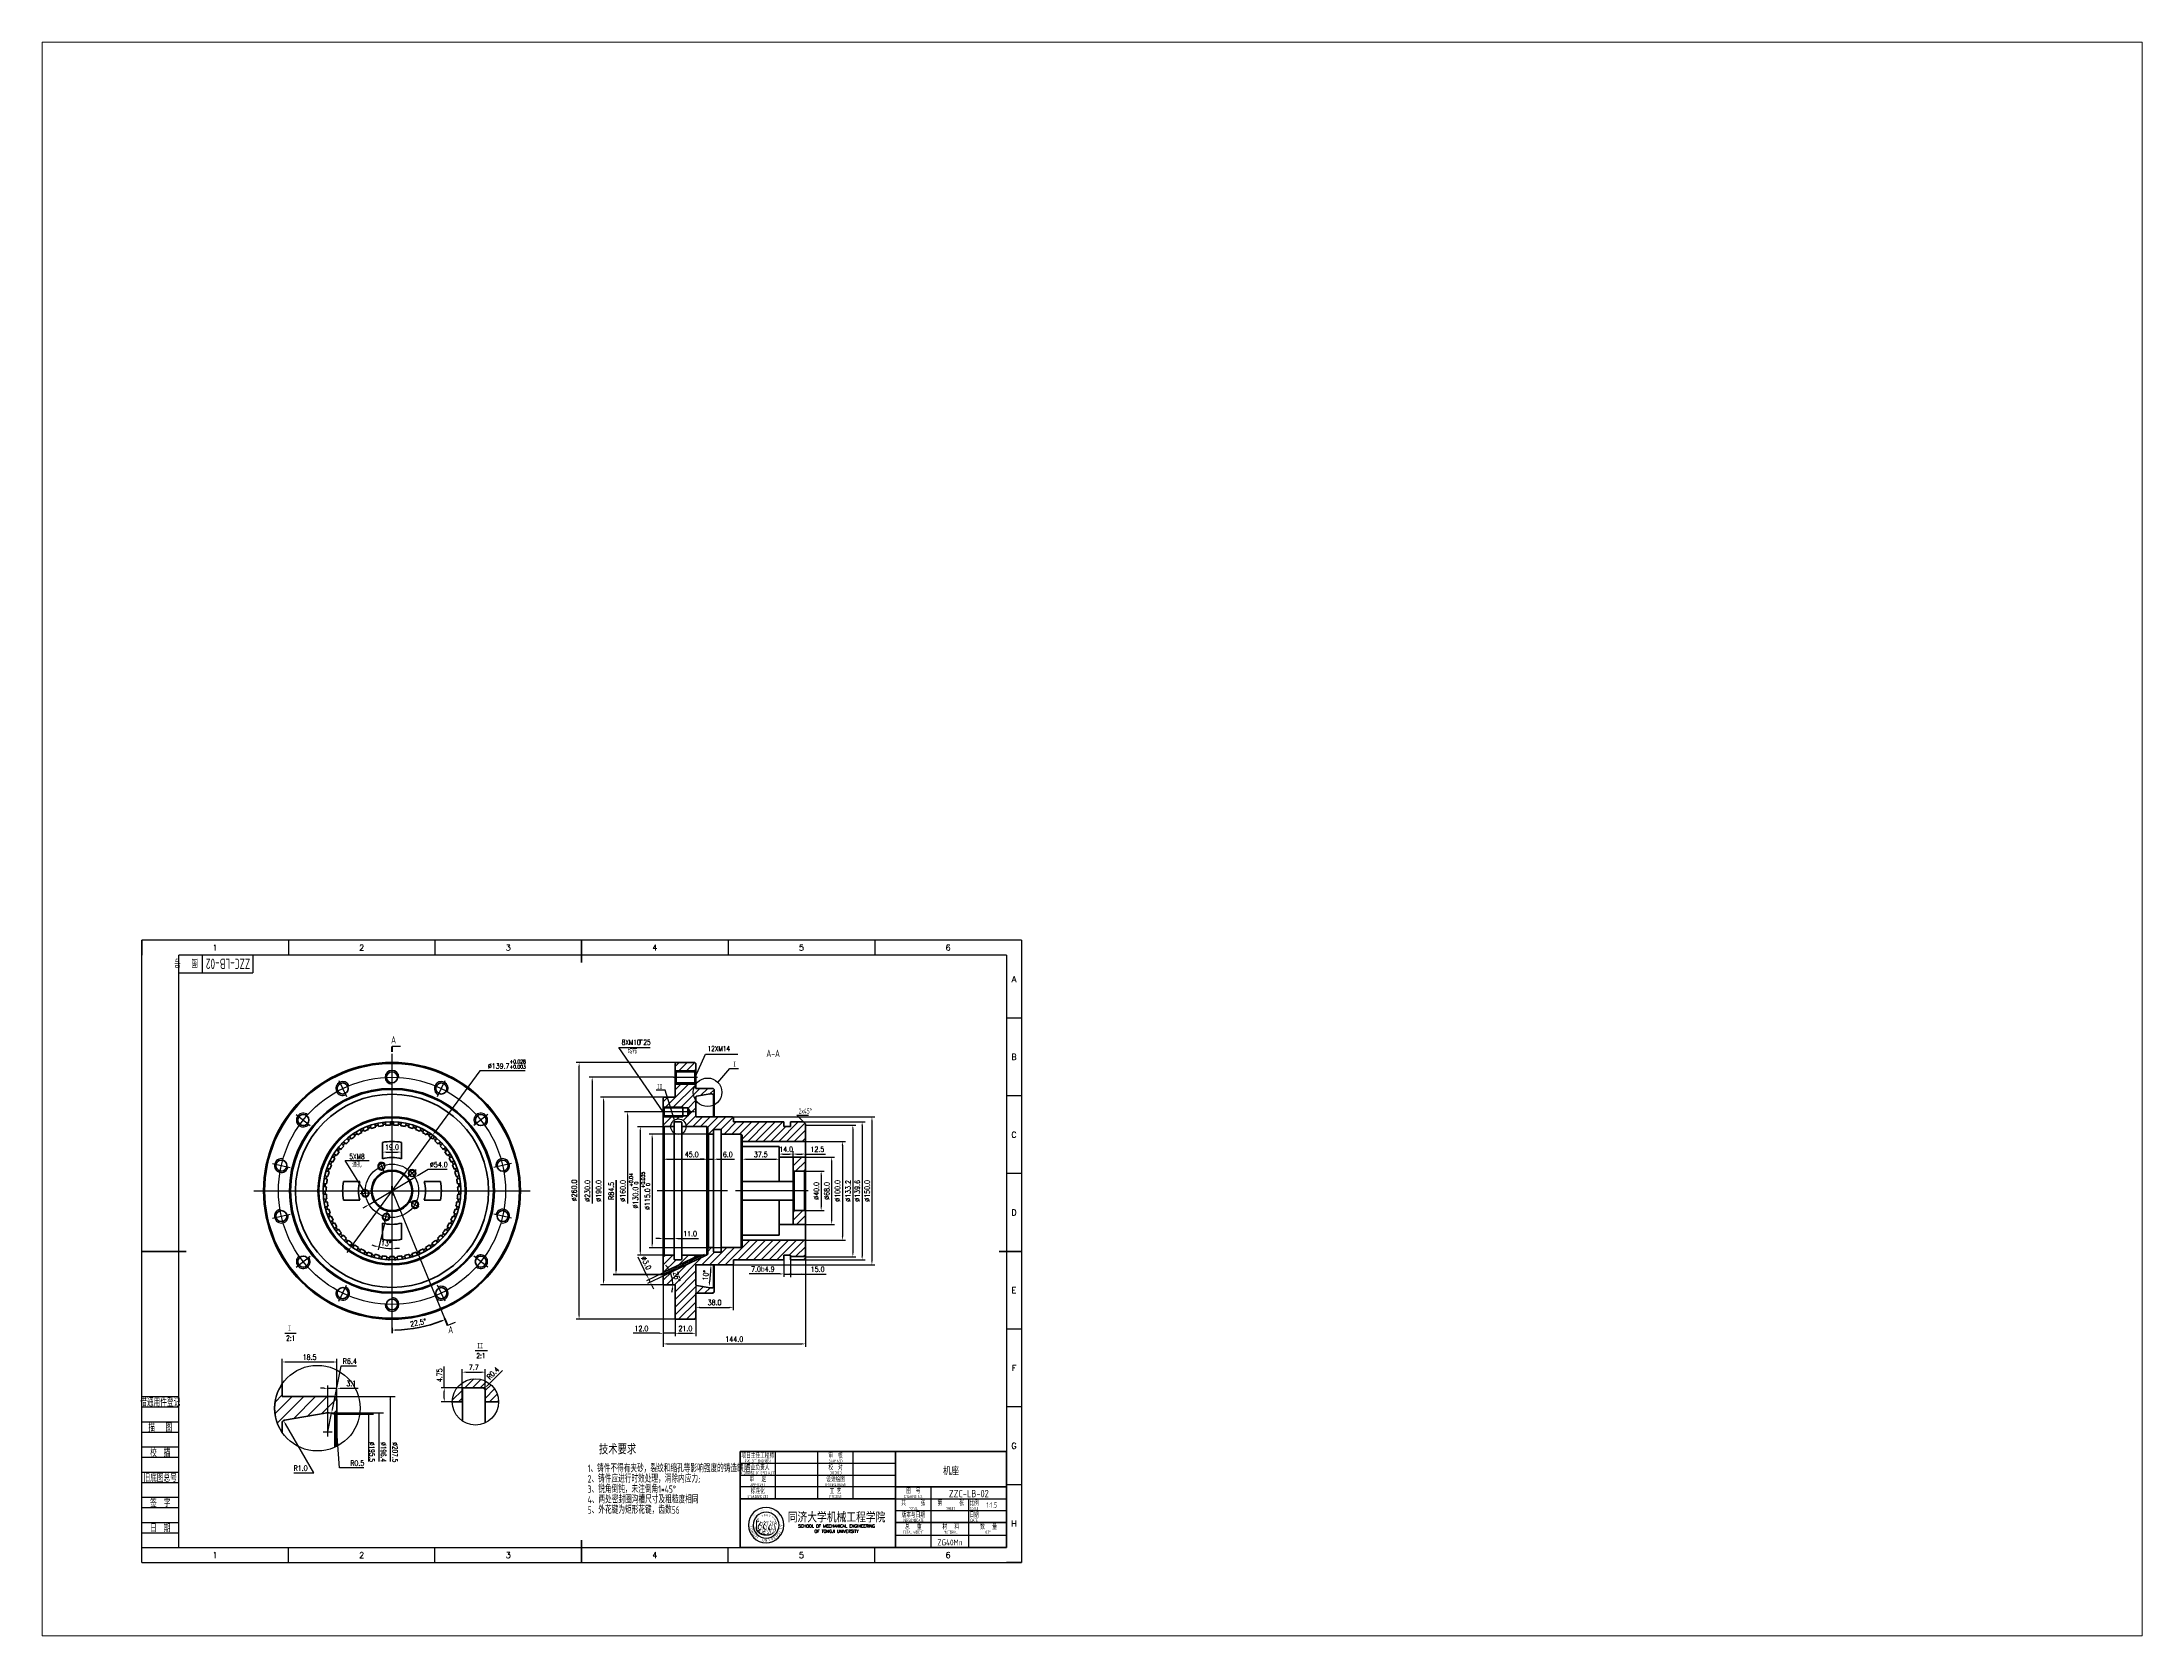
# Paper-space layout '布局2' of a CAD drawing. Header units: millimetres. Extents: x 26 to 231, y 20 to 176.
# The model-space entities are those that its viewports show. They can reach past a viewport. Long polylines and large blocks are cut down to what shows.
import ezdxf
from ezdxf.enums import TextEntityAlignment as Align

# ---------------------------------------------------------------- set-up
doc = ezdxf.new("R2010")
doc.units = ezdxf.units.MM
doc.header["$LTSCALE"] = 15
doc.linetypes.add('CENTER', pattern=[2, 1.25, -0.25, 0.25, -0.25])
doc.layers.add('1轮廓实线层', color=7, linetype='Continuous', lineweight=35)
for name, color, linetype in [('2细线层', 4, 'Continuous'), ('3中心线层', 1, 'CENTER'), ('5剖面线层', 2, 'Continuous'), ('6文字层', 3, 'Continuous'), ('7标注层', 4, 'Continuous'), ('TK', 101, 'Continuous'), ('图框层', 7, 'Continuous')]:
    doc.layers.add(name, color=color, linetype=linetype)
doc.styles.add('Annotative', font='SimSun.ttf')
doc.styles.add('PC_TEXTSTYLE', font='isocp.shx', dxfattribs={"width": 0.8, "bigfont": 'hzfs.shx'})
doc.styles.add('ST', font='romanc.shx', dxfattribs={"bigfont": 'st.shx'})
doc.styles.get("Standard").update_dxf_attribs({"font": 'isocp.shx', "width": 0.707, "bigfont": 'hztxt.shx'})
doc.styles.add('TH_GBDIM', font='romans.shx', dxfattribs={"width": 0.8, "bigfont": 'gbcbig.shx'})
doc.dimstyles.new('TH_GBDIM', dxfattribs={"dimscale": 1.5, "dimtxt": 3.5, "dimasz": 2.5, "dimexe": 2, "dimexo": 0, "dimgap": 1.5, "dimtad": 1, "dimdec": 1, "dimzin": 0, "dimdsep": 46, "dimtxsty": 'TH_GBDIM', "dimcen": 2.5, "dimclrd": 130, "dimclre": 130, "dimclrt": 3, "dimadec": 0, "dimazin": 0, "dimtfac": 0.714286, "dimtdec": 1, "dimtmove": 0, "dimatfit": 3, "dimfxl": 1, "dimtzin": 0, "dimlwd": -1, "dimlwe": -1, "dimarcsym": 0})

# ---------------------------------------------------------------- blocks, each defined once
blk = doc.blocks.new('*D8')
at = {"layer": '7标注层', "color": 130}
for p, q in [((634.7, 381.2), (653.7, 381.2)), ((650.7, 377.5), (650.7, 345)), ((633.7, 341.2), (653.7, 341.2))]:
    blk.add_line(p, q, dxfattribs=at)
for points in [[(650, 377.5), (651.3, 377.5), (650.7, 381.2)], [(650, 345), (651.3, 345), (650.7, 341.2)]]:
    blk.add_solid(points, dxfattribs=at)
at = {"layer": 'Defpoints', "color": 0}
for p in [(634.7, 381.2), (633.7, 341.2), (650.7, 341.2)]:
    blk.add_point(p, dxfattribs=at)
at = {"layer": '7标注层', "color": 3, "insert": (645.8, 361.2), "char_height": 5.25, "attachment_point": 5, "rotation": 90, "style": 'TH_GBDIM'}
blk.add_mtext('{%%c40.0}{}{}', dxfattribs=at)
blk = doc.blocks.new('*D9')
at = {"layer": '7标注层', "color": 130}
for p, q in [((634.7, 395.2), (664.3, 395.2)), ((661.3, 391.5), (661.3, 331)), ((634.7, 327.2), (664.3, 327.2))]:
    blk.add_line(p, q, dxfattribs=at)
for points in [[(660.7, 391.5), (661.9, 391.5), (661.3, 395.2)], [(660.7, 331), (661.9, 331), (661.3, 327.2)]]:
    blk.add_solid(points, dxfattribs=at)
at = {"layer": 'Defpoints', "color": 0}
for p in [(634.7, 395.2), (634.7, 327.2), (661.3, 327.2)]:
    blk.add_point(p, dxfattribs=at)
at = {"layer": '7标注层', "color": 3, "insert": (656.4, 361.2), "char_height": 5.25, "attachment_point": 5, "rotation": 90, "style": 'TH_GBDIM'}
blk.add_mtext('{%%c68.0}{}{}', dxfattribs=at)
blk = doc.blocks.new('*D10')
at = {"layer": '7标注层', "color": 130}
for p, q in [((634.7, 411.2), (675.2, 411.2)), ((672.2, 407.5), (672.2, 315)), ((634.7, 311.2), (675.2, 311.2))]:
    blk.add_line(p, q, dxfattribs=at)
for points in [[(671.5, 407.5), (672.8, 407.5), (672.2, 411.2)], [(671.5, 315), (672.8, 315), (672.2, 311.2)]]:
    blk.add_solid(points, dxfattribs=at)
at = {"layer": 'Defpoints', "color": 0}
for p in [(634.7, 411.2), (634.7, 311.2), (672.2, 311.2)]:
    blk.add_point(p, dxfattribs=at)
at = {"layer": '7标注层', "color": 3, "insert": (667.3, 361.2), "char_height": 5.25, "attachment_point": 5, "rotation": 90, "style": 'TH_GBDIM'}
blk.add_mtext('{%%c100.0}{}{}', dxfattribs=at)
blk = doc.blocks.new('*D11')
at = {"layer": '7标注层', "color": 130}
for p, q in [((634.8, 427.8), (685.8, 427.8)), ((682.8, 424.1), (682.8, 298.4)), ((634.7, 294.6), (685.8, 294.6))]:
    blk.add_line(p, q, dxfattribs=at)
for points in [[(682.1, 424.1), (683.4, 424.1), (682.8, 427.8)], [(682.1, 298.4), (683.4, 298.4), (682.8, 294.6)]]:
    blk.add_solid(points, dxfattribs=at)
at = {"layer": 'Defpoints', "color": 0}
for p in [(634.8, 427.8), (634.7, 294.6), (682.8, 294.6)]:
    blk.add_point(p, dxfattribs=at)
at = {"layer": '7标注层', "color": 3, "insert": (677.9, 361.2), "char_height": 5.25, "attachment_point": 5, "rotation": 90, "style": 'TH_GBDIM'}
blk.add_mtext('{%%c133.2}{}{}', dxfattribs=at)
blk = doc.blocks.new('*D12')
at = {"layer": '7标注层', "color": 130}
for p, q in [((632.7, 431), (695.2, 431)), ((692.2, 427.3), (692.2, 295.2)), ((632.7, 291.4), (695.2, 291.4))]:
    blk.add_line(p, q, dxfattribs=at)
for points in [[(691.5, 427.3), (692.8, 427.3), (692.2, 431)], [(691.5, 295.2), (692.8, 295.2), (692.2, 291.4)]]:
    blk.add_solid(points, dxfattribs=at)
at = {"layer": 'Defpoints', "color": 0}
for p in [(632.7, 431), (632.7, 291.4), (692.2, 291.4)]:
    blk.add_point(p, dxfattribs=at)
at = {"layer": '7标注层', "color": 3, "insert": (687.3, 361.2), "char_height": 5.25, "attachment_point": 5, "rotation": 90, "style": 'TH_GBDIM'}
blk.add_mtext('{%%c139.6}{}{}', dxfattribs=at)
blk = doc.blocks.new('*D13')
at = {"layer": '7标注层', "color": 130}
for p, q in [((491.7, 426.2), (464.5, 426.2)), ((467.5, 422.5), (467.5, 300)), ((491.7, 296.2), (464.5, 296.2))]:
    blk.add_line(p, q, dxfattribs=at)
for points in [[(466.8, 422.5), (468.1, 422.5), (467.5, 426.2)], [(466.8, 300), (468.1, 300), (467.5, 296.2)]]:
    blk.add_solid(points, dxfattribs=at)
at = {"layer": 'Defpoints', "color": 0}
for p in [(491.7, 426.2), (467.5, 296.2), (491.7, 296.2)]:
    blk.add_point(p, dxfattribs=at)
at = {"layer": '7标注层', "color": 3, "insert": (460.8, 361.2), "char_height": 5.25, "attachment_point": 5, "rotation": 90, "style": 'TH_GBDIM'}
blk.add_mtext('{%%c130.0}{}{\\H0.7143x;\\S+0.04^  0;}', dxfattribs=at)
blk = doc.blocks.new('*D14')
at = {"layer": '7标注层', "color": 130}
for p, q in [((488, 441.2), (451.6, 441.2)), ((454.6, 437.5), (454.6, 348.4))]:
    blk.add_line(p, q, dxfattribs=at)
blk.add_solid([(454, 437.5), (455.2, 437.5), (454.6, 441.2)], dxfattribs=at)
at = {"layer": 'Defpoints', "color": 0}
for p in [(488, 441.2), (454.6, 281.2), (523.7, 281.2)]:
    blk.add_point(p, dxfattribs=at)
at = {"layer": '7标注层', "color": 3, "insert": (449.7, 361.2), "char_height": 5.25, "attachment_point": 5, "rotation": 90, "style": 'TH_GBDIM'}
blk.add_mtext('{%%c160.0}{}{}', dxfattribs=at)
blk = doc.blocks.new('*D15')
at = {"layer": '7标注层', "color": 130}
for p, q in [((491.7, 456.2), (427.2, 456.2)), ((430.2, 452.5), (430.2, 270)), ((491.7, 266.2), (427.2, 266.2))]:
    blk.add_line(p, q, dxfattribs=at)
for points in [[(429.6, 452.5), (430.8, 452.5), (430.2, 456.2)], [(429.6, 270), (430.8, 270), (430.2, 266.2)]]:
    blk.add_solid(points, dxfattribs=at)
at = {"layer": 'Defpoints', "color": 0}
for p in [(491.7, 456.2), (430.2, 266.2), (491.7, 266.2)]:
    blk.add_point(p, dxfattribs=at)
at = {"layer": '7标注层', "color": 3, "insert": (425.3, 361.2), "char_height": 5.25, "attachment_point": 5, "rotation": 90, "style": 'TH_GBDIM'}
blk.add_mtext('{%%c190.0}{}{}', dxfattribs=at)
blk = doc.blocks.new('*D16')
at = {"layer": '7标注层', "color": 130}
for p, q in [((504.7, 491.2), (402.5, 491.2)), ((405.5, 235), (405.5, 487.5)), ((503.7, 231.2), (402.5, 231.2))]:
    blk.add_line(p, q, dxfattribs=at)
for points in [[(404.9, 487.5), (406.1, 487.5), (405.5, 491.2)], [(404.9, 235), (406.1, 235), (405.5, 231.2)]]:
    blk.add_solid(points, dxfattribs=at)
at = {"layer": 'Defpoints', "color": 0}
for p in [(405.5, 491.2), (504.7, 491.2), (503.7, 231.2)]:
    blk.add_point(p, dxfattribs=at)
at = {"layer": '7标注层', "color": 3, "insert": (400.6, 361.7), "char_height": 5.25, "attachment_point": 5, "rotation": 90, "style": 'TH_GBDIM'}
blk.add_mtext('{%%c260.0}{}{}', dxfattribs=at)
blk = doc.blocks.new('*D17')
at = {"layer": '7标注层', "color": 130}
for p, q in [((539.2, 418.7), (476.4, 418.7)), ((479.4, 415), (479.4, 307.5)), ((559.6, 303.7), (476.4, 303.7))]:
    blk.add_line(p, q, dxfattribs=at)
for points in [[(478.8, 415), (480.1, 415), (479.4, 418.7)], [(478.8, 307.5), (480.1, 307.5), (479.4, 303.7)]]:
    blk.add_solid(points, dxfattribs=at)
at = {"layer": 'Defpoints', "color": 0}
for p in [(539.2, 418.7), (479.4, 303.7), (559.6, 303.7)]:
    blk.add_point(p, dxfattribs=at)
at = {"layer": '7标注层', "color": 3, "insert": (472.8, 361.2), "char_height": 5.25, "attachment_point": 5, "rotation": 90, "style": 'TH_GBDIM'}
blk.add_mtext('{%%c115.0}{}{\\H0.7143x;\\S+0.035^  0;}', dxfattribs=at)
blk = doc.blocks.new('*D18')
at = {"layer": '7标注层', "color": 130}
for p, q in [((206.5, 402.1), (206.5, 397.5)), ((210.2, 400.5), (221.7, 400.5)), ((225.5, 402.1), (225.5, 397.5))]:
    blk.add_line(p, q, dxfattribs=at)
for points in [[(210.2, 401.1), (210.2, 399.9), (206.5, 400.5)], [(221.7, 401.1), (221.7, 399.9), (225.5, 400.5)]]:
    blk.add_solid(points, dxfattribs=at)
at = {"layer": 'Defpoints', "color": 0}
for p in [(206.5, 402.1), (225.5, 402.1), (225.5, 400.5)]:
    blk.add_point(p, dxfattribs=at)
at = {"layer": '7标注层', "color": 3, "insert": (216, 405.4), "char_height": 5.25, "attachment_point": 5, "style": 'TH_GBDIM'}
blk.add_mtext('19.0', dxfattribs=at)
blk = doc.blocks.new('*D19')
at = {"layer": '7标注层', "color": 130}
for p, q in [((501.1, 476.2), (415.8, 476.2)), ((418.8, 472.5), (418.8, 348.4))]:
    blk.add_line(p, q, dxfattribs=at)
blk.add_solid([(418.1, 472.5), (419.4, 472.5), (418.8, 476.2)], dxfattribs=at)
at = {"layer": 'Defpoints', "color": 0}
for p in [(501.1, 476.2), (418.8, 246.2), (523.7, 246.2)]:
    blk.add_point(p, dxfattribs=at)
at = {"layer": '7标注层', "color": 3, "insert": (413.9, 361.2), "char_height": 5.25, "attachment_point": 5, "rotation": 90, "style": 'TH_GBDIM'}
blk.add_mtext('{%%c230.0}{}{}', dxfattribs=at)
blk = doc.blocks.new('*D20')
at = {"layer": '7标注层', "color": 130}
for p, q in [((252.5, 382.9), (242.4, 376.9)), ((272, 382.9), (252.5, 382.9)), ((192.8, 347.5), (239.2, 375)), ((189.6, 345.5), (186.3, 343.6))]:
    blk.add_line(p, q, dxfattribs=at)
for points in [[(242.1, 377.5), (242.8, 376.4), (239.2, 375)], [(189.2, 346.1), (189.9, 345), (192.8, 347.5)]]:
    blk.add_solid(points, dxfattribs=at)
at = {"layer": 'Defpoints', "color": 0}
for p in [(239.2, 375), (192.8, 347.5)]:
    blk.add_point(p, dxfattribs=at)
at = {"layer": '7标注层', "color": 3, "insert": (263.4, 387.8), "char_height": 5.25, "attachment_point": 5, "style": 'TH_GBDIM'}
blk.add_mtext('{∅54.0}{}{}', dxfattribs=at)
blk = doc.blocks.new('*D21')
at = {"layer": '7标注层', "color": 130}
blk.add_line((494.5, 393.3), (532, 393.3), dxfattribs=at)
for points in [[(494.5, 393.9), (494.5, 392.6), (490.7, 393.3)], [(532, 393.9), (532, 392.6), (535.7, 393.3)]]:
    blk.add_solid(points, dxfattribs=at)
at = {"layer": 'Defpoints', "color": 0}
for p in [(490.7, 427.2), (535.7, 418.5), (535.7, 393.3)]:
    blk.add_point(p, dxfattribs=at)
at = {"layer": '7标注层', "color": 3, "insert": (519.6, 398.1), "char_height": 5.25, "attachment_point": 5, "style": 'TH_GBDIM'}
blk.add_mtext('{45.0}{}{}', dxfattribs=at)
blk = doc.blocks.new('*D22')
at = {"layer": '7标注层', "color": 130}
blk.add_line((574.5, 393.3), (604.5, 393.3), dxfattribs=at)
for points in [[(574.5, 393.9), (574.5, 392.6), (570.7, 393.3)], [(604.5, 393.9), (604.5, 392.6), (608.2, 393.3)]]:
    blk.add_solid(points, dxfattribs=at)
at = {"layer": 'Defpoints', "color": 0}
for p in [(570.7, 399.6), (608.2, 399.6), (608.2, 393.3)]:
    blk.add_point(p, dxfattribs=at)
at = {"layer": '7标注层', "color": 3, "insert": (589.5, 398.1), "char_height": 5.25, "attachment_point": 5, "style": 'TH_GBDIM'}
blk.add_mtext('{37.5}{}{}', dxfattribs=at)
blk = doc.blocks.new('*D23')
at = {"layer": '7标注层', "color": 130}
for p, q in [((634.7, 293.4), (634.7, 203.3)), ((490.7, 267.2), (490.7, 203.3)), ((494.5, 206.3), (631, 206.3))]:
    blk.add_line(p, q, dxfattribs=at)
for points in [[(494.5, 206.9), (494.5, 205.6), (490.7, 206.3)], [(631, 206.9), (631, 205.6), (634.7, 206.3)]]:
    blk.add_solid(points, dxfattribs=at)
at = {"layer": 'Defpoints', "color": 0}
for p in [(634.7, 293.4), (490.7, 267.2), (634.7, 206.3)]:
    blk.add_point(p, dxfattribs=at)
at = {"layer": '7标注层', "color": 3, "insert": (562.7, 211.1), "char_height": 5.25, "attachment_point": 5, "style": 'TH_GBDIM'}
blk.add_mtext('144.0', dxfattribs=at)
blk = doc.blocks.new('*D24')
at = {"layer": '7标注层', "color": 130}
for p, q in [((609, 277.1), (577.9, 277.1)), ((612.7, 291.4), (612.7, 274.1)), ((619.7, 291.4), (619.7, 274.1))]:
    blk.add_line(p, q, dxfattribs=at)
blk.add_solid([(609, 277.7), (609, 276.5), (612.7, 277.1)], dxfattribs=at)
at = {"layer": 'Defpoints', "color": 0}
for p in [(612.7, 291.4), (619.7, 291.4), (619.7, 277.1)]:
    blk.add_point(p, dxfattribs=at)
at = {"layer": '7标注层', "color": 3, "insert": (591.6, 282), "char_height": 5.25, "attachment_point": 5, "style": 'TH_GBDIM'}
blk.add_mtext('{7.0}{}{}{{\\fTHCADSymbs|c2|p2;b}4.9}', dxfattribs=at)
blk = doc.blocks.new('*D25')
at = {"layer": '7标注层', "color": 130}
for p, q in [((619.7, 291.4), (619.7, 274)), ((627.2, 277), (631, 277)), ((634.7, 293.4), (634.7, 274)), ((634.7, 277), (655.8, 277))]:
    blk.add_line(p, q, dxfattribs=at)
blk.add_solid([(631, 277.6), (631, 276.3), (634.7, 277)], dxfattribs=at)
at = {"layer": 'Defpoints', "color": 0}
for p in [(619.7, 291.4), (634.7, 293.4), (634.7, 277)]:
    blk.add_point(p, dxfattribs=at)
at = {"layer": '7标注层', "color": 3, "insert": (647.1, 281.8), "char_height": 5.25, "attachment_point": 5, "style": 'TH_GBDIM'}
blk.add_mtext('{15.0}{}{}', dxfattribs=at)
blk = doc.blocks.new('深度')
at = {"layer": '6文字层'}
for p, q in [((-2.8, 0), (2.8, 0)), ((0, -4.2), (0, 0))]:
    blk.add_line(p, q, dxfattribs=at)
blk.add_lwpolyline([(0, -7.2, 0, 1, 0), (0, -4.2, 1, 1, 0)], format="xyseb", dxfattribs=at)
blk = doc.blocks.new('*D30')
at = {"layer": '7标注层', "color": 130}
blk.add_line((208.7, 329.7), (202.1, 301.5), dxfattribs=at)
for start, end in [(249.5404, 253.2248), (256.9091, 270), (273.6843, 277.3687)]:
    blk.add_arc((216, 361.2), 58.3, start, end, dxfattribs=at)
for points in [[(199.3, 306), (199, 304.8), (202.8, 304.4)], [(219.8, 302.4), (219.7, 303.7), (216, 302.9)]]:
    blk.add_solid(points, dxfattribs=at)
at = {"layer": 'Defpoints', "color": 0}
for p in [(216, 500), (208.7, 329.7), (211.1, 340.2), (207.1, 303.6), (216, 222.5)]:
    blk.add_point(p, dxfattribs=at)
at = {"layer": '7标注层', "color": 3, "insert": (209.9, 308.1), "char_height": 5.25, "attachment_point": 5, "rotation": 353.4545, "style": 'TH_GBDIM'}
blk.add_mtext('13°', dxfattribs=at)
blk = doc.blocks.new('*D31')
at = {"layer": '7标注层', "color": 130}
for p, q in [((608.2, 399.6), (608.2, 395.5)), ((612, 398.5), (618.5, 398.5)), ((622.2, 393.3), (622.2, 401.5))]:
    blk.add_line(p, q, dxfattribs=at)
for points in [[(612, 399.1), (612, 397.8), (608.2, 398.5)], [(618.5, 399.1), (618.5, 397.8), (622.2, 398.5)]]:
    blk.add_solid(points, dxfattribs=at)
at = {"layer": 'Defpoints', "color": 0}
for p in [(608.2, 399.6), (622.2, 398.5), (622.2, 393.3)]:
    blk.add_point(p, dxfattribs=at)
at = {"layer": '7标注层', "color": 3, "insert": (615.2, 403.3), "char_height": 5.25, "attachment_point": 5, "style": 'TH_GBDIM'}
blk.add_mtext('14.0', dxfattribs=at)
blk = doc.blocks.new('*D32')
at = {"layer": '7标注层', "color": 130}
for p, q in [((490.7, 267.2), (490.7, 214)), ((487, 217), (460.2, 217)), ((502.7, 217), (490.7, 217)), ((502.7, 232.2), (502.7, 214)), ((506.5, 217), (510.2, 217))]:
    blk.add_line(p, q, dxfattribs=at)
for points in [[(487, 217.6), (487, 216.4), (490.7, 217)], [(506.5, 217.6), (506.5, 216.4), (502.7, 217)]]:
    blk.add_solid(points, dxfattribs=at)
at = {"layer": 'Defpoints', "color": 0}
for p in [(490.7, 267.2), (502.7, 232.2), (502.7, 217)]:
    blk.add_point(p, dxfattribs=at)
at = {"layer": '7标注层', "color": 3, "insert": (468.6, 221.9), "char_height": 5.25, "attachment_point": 5, "style": 'TH_GBDIM'}
blk.add_mtext('12.0', dxfattribs=at)
blk = doc.blocks.new('*D33')
at = {"layer": '7标注层', "color": 130}
for p, q in [((532, 393.3), (528.2, 393.3)), ((535.7, 393.3), (541.7, 393.3)), ((545.5, 393.3), (562.9, 393.3))]:
    blk.add_line(p, q, dxfattribs=at)
for points in [[(532, 393.9), (532, 392.6), (535.7, 393.3)], [(545.5, 393.9), (545.5, 392.6), (541.7, 393.3)]]:
    blk.add_solid(points, dxfattribs=at)
at = {"layer": 'Defpoints', "color": 0}
for p in [(535.7, 419.7), (541.7, 403.8), (541.7, 393.3)]:
    blk.add_point(p, dxfattribs=at)
at = {"layer": '7标注层', "color": 3, "insert": (556.1, 398.1), "char_height": 5.25, "attachment_point": 5, "style": 'TH_GBDIM'}
blk.add_mtext('{6.0}{}{}', dxfattribs=at)
blk = doc.blocks.new('*D34')
at = {"layer": '7标注层', "color": 130}
blk.add_arc((413.2, 286.2), 125.8, 351.7078, 358.2922, dxfattribs=at)
for points in [[(538.3, 282.5), (539.6, 282.5), (539, 286.2)], [(538.3, 268), (537.1, 268.2), (537.1, 264.4)]]:
    blk.add_solid(points, dxfattribs=at)
at = {"layer": 'Defpoints', "color": 0}
for p in [(523.7, 286.2), (559.6, 286.2), (524.5, 266.6), (538.2, 271.6), (541.4, 263.6)]:
    blk.add_point(p, dxfattribs=at)
at = {"layer": '7标注层', "color": 3, "insert": (533.7, 275.7), "char_height": 5.25, "attachment_point": 5, "rotation": 85, "style": 'TH_GBDIM'}
blk.add_mtext('10°', dxfattribs=at)
blk = doc.blocks.new('*D35')
at = {"layer": '7标注层', "color": 130}
for p, q in [((147.2, 161.3), (143.4, 161.3)), ((150.9, 121.8), (150.9, 164.3)), ((150.9, 161.3), (160.2, 161.3)), ((160.2, 139.7), (160.2, 164.3)), ((164, 161.3), (181.6, 161.3))]:
    blk.add_line(p, q, dxfattribs=at)
for points in [[(147.2, 161.9), (147.2, 160.7), (150.9, 161.3)], [(164, 161.9), (164, 160.7), (160.2, 161.3)]]:
    blk.add_solid(points, dxfattribs=at)
at = {"layer": 'Defpoints', "color": 0}
for p in [(160.2, 161.3), (160.2, 139.7), (150.9, 121.8)]:
    blk.add_point(p, dxfattribs=at)
at = {"layer": '7标注层', "color": 3, "insert": (174.7, 166.2), "char_height": 5.25, "attachment_point": 5, "style": 'TH_GBDIM'}
blk.add_mtext('{3.1}{}{}', dxfattribs=at)
blk = doc.blocks.new('*D36')
at = {"layer": '7标注层', "color": 130}
for p, q in [((158.7, 136.6), (158.8, 135.1)), ((162.9, 80.7), (159.1, 131.3)), ((187.5, 80.7), (162.9, 80.7))]:
    blk.add_line(p, q, dxfattribs=at)
blk.add_solid([(159.7, 131.4), (158.5, 131.3), (158.8, 135.1)], dxfattribs=at)
at = {"layer": 'Defpoints', "color": 0}
for p in [(158.7, 136.6), (158.8, 135.1)]:
    blk.add_point(p, dxfattribs=at)
at = {"layer": '7标注层', "color": 3, "insert": (180.8, 85.6), "char_height": 5.25, "attachment_point": 5, "style": 'TH_GBDIM'}
blk.add_mtext('{R0.5}{}{}', dxfattribs=at)
blk = doc.blocks.new('*D37')
at = {"layer": '7标注层', "color": 130}
for p, q in [((136.8, 75.6), (108.1, 125.4)), ((116.7, 75.6), (136.8, 75.6))]:
    blk.add_line(p, q, dxfattribs=at)
blk.add_solid([(108.6, 125.7), (107.5, 125.1), (106.2, 128.6)], dxfattribs=at)
at = {"layer": 'Defpoints', "color": 0}
for p in [(106.2, 128.6), (107.7, 126)]:
    blk.add_point(p, dxfattribs=at)
at = {"layer": '7标注层', "color": 3, "insert": (123.4, 80.4), "char_height": 5.25, "attachment_point": 5, "style": 'TH_GBDIM'}
blk.add_mtext('{R1.0}{}{}', dxfattribs=at)
blk = doc.blocks.new('*D38')
at = {"layer": '7标注层', "color": 130}
for p, q in [((164.2, 183.9), (155.4, 139.7)), ((179.9, 183.9), (164.2, 183.9)), ((150.9, 117.2), (154.7, 136))]:
    blk.add_line(p, q, dxfattribs=at)
blk.add_solid([(154.8, 139.8), (156, 139.6), (154.7, 136)], dxfattribs=at)
at = {"layer": 'Defpoints', "color": 0}
for p in [(154.7, 136), (150.9, 117.2)]:
    blk.add_point(p, dxfattribs=at)
at = {"layer": '7标注层', "color": 3, "insert": (173.2, 188.8), "char_height": 5.25, "attachment_point": 5, "style": 'TH_GBDIM'}
blk.add_mtext('{R6.4}{}{}', dxfattribs=at)
blk = doc.blocks.new('*D39')
at = {"layer": '7标注层', "color": 130}
for p, q in [((268.9, 161.8), (268.9, 183.5)), ((288.4, 161.8), (265.9, 161.8)), ((268.9, 151.3), (268.9, 158.1)), ((277, 147.6), (265.9, 147.6))]:
    blk.add_line(p, q, dxfattribs=at)
for points in [[(268.3, 158.1), (269.6, 158.1), (268.9, 161.8)], [(268.3, 151.3), (269.6, 151.3), (268.9, 147.6)]]:
    blk.add_solid(points, dxfattribs=at)
at = {"layer": 'Defpoints', "color": 0}
for p in [(268.9, 161.8), (288.4, 161.8), (277, 147.6)]:
    blk.add_point(p, dxfattribs=at)
at = {"layer": '7标注层', "color": 3, "insert": (264.1, 174.5), "char_height": 5.25, "attachment_point": 5, "rotation": 90, "style": 'TH_GBDIM'}
blk.add_mtext('{4.75}{}{}', dxfattribs=at)
blk = doc.blocks.new('*D40')
at = {"layer": '7标注层', "color": 130}
for p, q in [((287.2, 147.6), (287.2, 180.7)), ((291, 177.7), (306.6, 177.7)), ((310.3, 147.6), (310.3, 180.7))]:
    blk.add_line(p, q, dxfattribs=at)
for points in [[(291, 178.3), (291, 177), (287.2, 177.7)], [(306.6, 178.3), (306.6, 177), (310.3, 177.7)]]:
    blk.add_solid(points, dxfattribs=at)
at = {"layer": 'Defpoints', "color": 0}
for p in [(310.3, 177.7), (287.2, 147.6), (310.3, 147.6)]:
    blk.add_point(p, dxfattribs=at)
at = {"layer": '7标注层', "color": 3, "insert": (298.8, 182.5), "char_height": 5.25, "attachment_point": 5, "style": 'TH_GBDIM'}
blk.add_mtext('{7.7}{}{}', dxfattribs=at)
blk = doc.blocks.new('*D41')
at = {"layer": '7标注层', "color": 130}
for p, q in [((328, 179.5), (312.7, 164.1)), ((309.1, 160.6), (310, 161.5))]:
    blk.add_line(p, q, dxfattribs=at)
blk.add_solid([(312.2, 164.6), (313.1, 163.7), (310, 161.5)], dxfattribs=at)
at = {"layer": 'Defpoints', "color": 0}
for p in [(309.1, 160.6), (310, 161.5)]:
    blk.add_point(p, dxfattribs=at)
at = {"layer": '7标注层', "color": 3, "insert": (318.2, 176.6), "char_height": 5.25, "attachment_point": 5, "rotation": 45, "style": 'TH_GBDIM'}
blk.add_mtext('{R0.4}{}{}', dxfattribs=at)
blk = doc.blocks.new('*D42')
at = {"layer": '7标注层', "color": 130}
for p, q in [((104.7, 159.4), (104.7, 191)), ((108.5, 188), (156.5, 188)), ((160.2, 143.3), (160.2, 191))]:
    blk.add_line(p, q, dxfattribs=at)
for points in [[(108.5, 188.6), (108.5, 187.3), (104.7, 188)], [(156.5, 188.6), (156.5, 187.3), (160.2, 188)]]:
    blk.add_solid(points, dxfattribs=at)
at = {"layer": 'Defpoints', "color": 0}
for p in [(160.2, 188), (104.7, 159.4), (160.2, 143.3)]:
    blk.add_point(p, dxfattribs=at)
at = {"layer": '7标注层', "color": 3, "insert": (132.5, 192.8), "char_height": 5.25, "attachment_point": 5, "style": 'TH_GBDIM'}
blk.add_mtext('{18.5}{}{}', dxfattribs=at)
blk = doc.blocks.new('*D43')
at = {"layer": '7标注层', "color": 130}
for p, q in [((487, 313.1), (483.2, 313.1)), ((490.7, 313.1), (501.7, 313.1)), ((505.5, 313.1), (526.5, 313.1))]:
    blk.add_line(p, q, dxfattribs=at)
for points in [[(487, 313.7), (487, 312.4), (490.7, 313.1)], [(505.5, 313.7), (505.5, 312.4), (501.7, 313.1)]]:
    blk.add_solid(points, dxfattribs=at)
at = {"layer": 'Defpoints', "color": 0}
for p in [(501.7, 313.1), (490.7, 295.2), (501.7, 296.2)]:
    blk.add_point(p, dxfattribs=at)
at = {"layer": '7标注层', "color": 3, "insert": (517.9, 317.9), "char_height": 5.25, "attachment_point": 5, "style": 'TH_GBDIM'}
blk.add_mtext('{11.0}{}{}', dxfattribs=at)
blk = doc.blocks.new('*D44')
at = {"layer": '7标注层', "color": 130}
for p, q in [((523.7, 286.2), (523.7, 240.3)), ((561.7, 287.2), (561.7, 240.3)), ((527.5, 243.3), (558, 243.3))]:
    blk.add_line(p, q, dxfattribs=at)
for points in [[(527.5, 243.9), (527.5, 242.7), (523.7, 243.3)], [(558, 243.9), (558, 242.7), (561.7, 243.3)]]:
    blk.add_solid(points, dxfattribs=at)
at = {"layer": 'Defpoints', "color": 0}
for p in [(523.7, 286.2), (561.7, 287.2), (561.7, 243.3)]:
    blk.add_point(p, dxfattribs=at)
at = {"layer": '7标注层', "color": 3, "insert": (542.7, 248.2), "char_height": 5.25, "attachment_point": 5, "style": 'TH_GBDIM'}
blk.add_mtext('38.0', dxfattribs=at)
blk = doc.blocks.new('*D45')
at = {"layer": '7标注层', "color": 130}
for p, q in [((560.7, 436.2), (705.1, 436.2)), ((702.1, 432.5), (702.1, 290)), ((560.7, 286.2), (705.1, 286.2))]:
    blk.add_line(p, q, dxfattribs=at)
for points in [[(701.5, 432.5), (702.7, 432.5), (702.1, 436.2)], [(701.5, 290), (702.7, 290), (702.1, 286.2)]]:
    blk.add_solid(points, dxfattribs=at)
at = {"layer": 'Defpoints', "color": 0}
for p in [(560.7, 436.2), (560.7, 286.2), (702.1, 286.2)]:
    blk.add_point(p, dxfattribs=at)
at = {"layer": '7标注层', "color": 3, "insert": (697.2, 361.2), "char_height": 5.25, "attachment_point": 5, "rotation": 90, "style": 'TH_GBDIM'}
blk.add_mtext('{%%c150.0}{}{}', dxfattribs=at)
blk = doc.blocks.new('*D46')
at = {"layer": '7标注层', "color": 130}
for p, q in [((304.8, 482.9), (259.4, 420.7)), ((350.7, 482.9), (304.8, 482.9)), ((174.8, 304.8), (257.2, 417.7)), ((172.6, 301.8), (170.4, 298.8))]:
    blk.add_line(p, q, dxfattribs=at)
for points in [[(258.9, 421.1), (259.9, 420.3), (257.2, 417.7)], [(172.1, 302.2), (173.1, 301.4), (174.8, 304.8)]]:
    blk.add_solid(points, dxfattribs=at)
at = {"layer": 'Defpoints', "color": 0}
for p in [(257.2, 417.7), (174.8, 304.8)]:
    blk.add_point(p, dxfattribs=at)
at = {"layer": '7标注层', "color": 3, "insert": (332.3, 489.5), "char_height": 5.25, "attachment_point": 5, "style": 'TH_GBDIM'}
blk.add_mtext('{∅139.7}{}{\\H0.7143x;\\S+0.028^ +0.003;}', dxfattribs=at)
blk = doc.blocks.new('*D47')
at = {"layer": '7标注层', "color": 130}
for p, q in [((502.7, 232.2), (502.7, 214)), ((506.5, 217), (520, 217)), ((523.7, 232.2), (523.7, 214))]:
    blk.add_line(p, q, dxfattribs=at)
for points in [[(506.5, 217.6), (506.5, 216.4), (502.7, 217)], [(520, 217.6), (520, 216.4), (523.7, 217)]]:
    blk.add_solid(points, dxfattribs=at)
at = {"layer": 'Defpoints', "color": 0}
for p in [(502.7, 232.2), (523.7, 232.2), (523.7, 217)]:
    blk.add_point(p, dxfattribs=at)
at = {"layer": '7标注层', "color": 3, "insert": (513.2, 221.9), "char_height": 5.25, "attachment_point": 5, "style": 'TH_GBDIM'}
blk.add_mtext('21.0', dxfattribs=at)
blk = doc.blocks.new('*D48')
at = {"layer": '7标注层', "color": 130}
for p, q in [((622.2, 395.2), (622.2, 401.5)), ((626, 398.5), (631, 398.5)), ((634.7, 395.2), (634.7, 401.5)), ((634.7, 398.5), (655.2, 398.5))]:
    blk.add_line(p, q, dxfattribs=at)
for points in [[(626, 399.1), (626, 397.8), (622.2, 398.5)], [(631, 399.1), (631, 397.8), (634.7, 398.5)]]:
    blk.add_solid(points, dxfattribs=at)
at = {"layer": 'Defpoints', "color": 0}
for p in [(622.2, 395.2), (634.7, 398.5), (634.7, 395.2)]:
    blk.add_point(p, dxfattribs=at)
at = {"layer": '7标注层', "color": 3, "insert": (646.8, 403.3), "char_height": 5.25, "attachment_point": 5, "style": 'TH_GBDIM'}
blk.add_mtext('12.5', dxfattribs=at)
blk = doc.blocks.new('PC_TITLE_BLOCK')
at = {"layer": 'TK'}
h = blk.add_hatch(color=256, dxfattribs=at)
h.paths.add_polyline_path([(-155, 22.3), (-154.9, 22.2), (-154.8, 22.2), (-154.7, 22.2), (-154.6, 22.3), (-154.6, 22.3), (-154.5, 22.2), (-154.3, 22.1), (-154.3, 22), (-154.2, 21.9), (-154.2, 21.9), (-154, 21.8), (-153.9, 21.6), (-153.8, 21.5), (-153.7, 21.4), (-153.7, 21.3), (-153.5, 21.2), (-153.6, 21.2), (-153.7, 21.1), (-153.6, 21), (-153.5, 21), (-153.4, 20.9), (-153.3, 20.9), (-153.3, 20.9), (-153.3, 21.1), (-153.3, 21.1), (-153.3, 21.2), (-153.4, 21.2), (-153.5, 21.3), (-153.5, 21.4), (-153.6, 21.5), (-153.7, 21.6), (-153.8, 21.6), (-153.9, 21.7), (-153.8, 21.7), (-153.6, 21.7), (-153.5, 21.7), (-153.6, 21.7), (-153.6, 21.7), (-153.3, 21.6), (-153.3, 21.6), (-153.2, 21.6), (-153.1, 21.6), (-153.1, 21.6), (-153, 21.6), (-152.9, 21.6), (-152.9, 21.6), (-152.9, 21.7), (-152.9, 21.8), (-153, 21.9), (-153.1, 22), (-153.1, 22), (-153.2, 22), (-153.3, 22.1), (-153.3, 22.1), (-153.4, 22.1), (-153.4, 22.2), (-153.4, 22.2), (-153.4, 22.3), (-153.5, 22.3), (-153.5, 22.4), (-153.5, 22.4), (-153.6, 22.5), (-153.6, 22.5), (-153.7, 22.5), (-153.7, 22.5), (-153.7, 22.4), (-153.8, 22.4), (-153.9, 22.4), (-153.9, 22.3), (-154, 22.3), (-154.1, 22.3), (-154.1, 22.2), (-154, 22.2), (-153.9, 22.2), (-153.8, 22.2), (-153.8, 22.3), (-153.6, 22.3), (-153.6, 22.2), (-153.5, 22.2), (-153.6, 22.1), (-153.7, 22.2), (-153.8, 22.1), (-153.9, 22.1), (-153.9, 22.1), (-154, 22.1), (-154, 22), (-154, 22), (-153.9, 22), (-153.8, 21.9), (-153.7, 21.9), (-153.6, 21.9), (-153.5, 21.9), (-153.5, 22), (-153.4, 22), (-153.4, 22), (-153.4, 22), (-153.3, 22), (-153.2, 21.9), (-153.2, 21.9), (-153.1, 21.9), (-153.1, 21.8), (-153.1, 21.8), (-153.2, 21.7), (-153.3, 21.7), (-153.4, 21.7), (-153.4, 21.8), (-153.4, 21.8), (-153.3, 21.8), (-153.4, 21.9), (-153.5, 21.8), (-153.7, 21.8), (-153.9, 21.8), (-153.9, 21.8), (-154, 21.9), (-154.1, 22), (-154.2, 22.1), (-154.3, 22.2), (-154.3, 22.3), (-154.1, 22.4), (-153.9, 22.5), (-153.9, 22.5), (-153.7, 22.6), (-153.7, 22.7), (-153.7, 22.7), (-153.7, 22.7), (-153.7, 22.8), (-153.8, 22.7), (-154, 22.6), (-154.2, 22.4), (-154.3, 22.4), (-154.4, 22.3), (-154.4, 22.4), (-154.4, 22.4), (-154.4, 22.4), (-154.4, 22.5), (-154.5, 22.6), (-154.5, 22.7), (-154.5, 22.7), (-154.5, 22.6), (-154.6, 22.5), (-154.8, 22.5), (-154.9, 22.5), (-154.9, 22.4)])
h.paths.add_polyline_path([(-154.4, 21.1), (-154.4, 21.1), (-154.4, 21.2), (-154.2, 21.2), (-154.1, 21.2), (-154.1, 21.2), (-154, 21.3), (-154.1, 21.4), (-154.1, 21.4), (-154.1, 21.5), (-154.2, 21.5), (-154.2, 21.6), (-154.4, 21.7), (-154.4, 21.7), (-154.5, 21.8), (-154.5, 21.9), (-154.6, 21.9), (-154.7, 21.8), (-154.7, 21.8), (-154.7, 21.7), (-154.7, 21.7), (-154.7, 21.7), (-154.6, 21.6), (-154.5, 21.6), (-154.3, 21.4), (-154.3, 21.4), (-154.4, 21.3), (-154.4, 21.3), (-154.5, 21.3), (-154.6, 21.3), (-154.7, 21.4), (-154.8, 21.4), (-154.8, 21.5), (-154.9, 21.5), (-154.9, 21.6), (-155, 21.7), (-155.1, 21.7), (-155.1, 21.7), (-155.1, 21.6), (-155.1, 21.5), (-154.9, 21.4), (-154.8, 21.3), (-154.7, 21.2), (-154.6, 21.1), (-154.7, 21.1), (-154.8, 21), (-154.9, 21), (-155, 20.9), (-155.2, 21), (-155.2, 21.1), (-155.3, 21.3), (-155.3, 21.3), (-155.4, 21.1), (-155.5, 21.1), (-155.4, 20.9), (-155.2, 20.9), (-155.1, 20.8), (-154.9, 20.8), (-154.8, 20.8), (-154.7, 20.8), (-154.5, 21), (-154.4, 20.8), (-154.3, 20.7), (-154.3, 20.7), (-154.2, 20.7), (-154.2, 20.8), (-154.2, 20.8), (-154.3, 20.9), (-154.4, 21)])
h.paths.add_polyline_path([(-158.6, 24), (-158.6, 24.1), (-158.7, 24.3), (-158.7, 24.4), (-158.8, 24.4), (-158.8, 24.4), (-158.9, 24.4), (-158.9, 24.3), (-158.9, 24.2), (-158.9, 24.1), (-158.8, 24), (-158.8, 23.9), (-158.7, 24), (-158.7, 24)])
h.paths.add_polyline_path([(-159.7, 24.6), (-159.8, 24.5), (-159.8, 24.5), (-159.9, 24.5), (-159.9, 24.5), (-159.8, 24.5), (-159.8, 24.5), (-159.6, 24.5), (-159.5, 24.5), (-159.4, 24.5), (-159.2, 24.6), (-159.1, 24.7), (-159, 24.7), (-158.9, 24.8), (-158.9, 24.8), (-158.6, 24.7), (-158.6, 24.7), (-158.5, 24.7), (-158.4, 24.6), (-158.4, 24.6), (-158.3, 24.7), (-158.3, 24.7), (-158.3, 24.8), (-158.4, 24.8), (-158.4, 24.8), (-158.6, 24.9), (-158.7, 24.9), (-158.8, 25), (-158.8, 25), (-158.8, 25), (-158.7, 25.1), (-158.6, 25.2), (-158.5, 25.3), (-158.3, 25.4), (-158.3, 25.4), (-158.3, 25.5), (-158.3, 25.6), (-158.3, 25.6), (-158.3, 25.6), (-158.4, 25.6), (-158.5, 25.6), (-158.6, 25.6), (-158.8, 25.4), (-158.9, 25.3), (-159, 25.1), (-159.1, 25.1), (-159.4, 25.2), (-159.4, 25.2), (-159.5, 25.2), (-159.6, 25.2), (-159.6, 25.2), (-159.6, 25.1), (-159.6, 25.1), (-159.6, 25.1), (-159.5, 25.1), (-159.4, 25), (-159.2, 25), (-159.3, 24.8), (-159.5, 24.7), (-159.6, 24.6)])
h.paths.add_polyline_path([(-166.1, 25), (-166.1, 25), (-166.1, 25), (-166, 24.9), (-165.9, 24.8), (-165.9, 24.7), (-165.8, 24.4), (-165.8, 24.2), (-165.7, 24), (-165.7, 23.9), (-165.7, 23.8), (-165.7, 23.7), (-165.8, 23.7), (-165.9, 23.8), (-165.9, 23.9), (-165.9, 23.9), (-165.9, 24.1), (-165.9, 24.2), (-166, 24.4), (-166, 24.6), (-166.1, 24.7), (-166.1, 24.9)])
h.paths.add_polyline_path([(-166.1, 25.8), (-166.1, 25.8), (-166.2, 25.7), (-166.1, 25.7), (-166.1, 25.6), (-166, 25.6), (-166, 25.6), (-165.9, 25.6), (-165.9, 25.7), (-166, 25.8)])
h.paths.add_polyline_path([(-165.2, 25.2), (-165.2, 25.3), (-165.2, 25.4), (-165.1, 25.5), (-165.1, 25.6), (-165, 25.5), (-165, 25.3), (-165.1, 25.3), (-165, 25.2), (-164.9, 25.3), (-164.9, 25.3), (-164.9, 25.4), (-164.9, 25.6), (-164.9, 25.7), (-164.9, 25.8), (-164.9, 25.8), (-165, 25.8), (-165, 25.9), (-164.9, 25.9), (-164.9, 26), (-164.9, 26.1), (-164.8, 26.2), (-164.8, 26.2), (-164.8, 26.3), (-164.9, 26.3), (-165.1, 26.2), (-165.1, 26.2), (-165.1, 26.3), (-165.1, 26.3), (-165.1, 26.4), (-165.1, 26.4), (-165.3, 26.3), (-165.4, 26.3), (-165.4, 26.3), (-165.4, 26.2), (-165.5, 26.1), (-165.5, 26), (-165.5, 25.9), (-165.5, 25.9), (-165.6, 25.8), (-165.6, 25.8), (-165.5, 25.8), (-165.4, 25.9), (-165.3, 26), (-165.2, 26.1), (-165.1, 26.1), (-165, 26.1), (-165.1, 25.9), (-165.1, 25.9), (-165.1, 25.8), (-165.1, 25.7), (-165.1, 25.7), (-165.1, 25.6), (-165.2, 25.5), (-165.2, 25.4), (-165.3, 25.5), (-165.4, 25.6), (-165.5, 25.6), (-165.5, 25.5), (-165.5, 25.5), (-165.4, 25.5), (-165.4, 25.4), (-165.4, 25.3), (-165.5, 25.1), (-165.6, 24.9), (-165.6, 24.7), (-165.6, 24.6), (-165.6, 24.6), (-165.5, 24.6), (-165.4, 24.6), (-165.3, 24.8), (-165.2, 25)])
h.paths.add_polyline_path([(-164.8, 25.8), (-164.8, 25.8), (-164.9, 25.8), (-164.9, 25.8), (-164.9, 25.9), (-164.8, 25.9), (-164.7, 26.1), (-164.6, 26.1), (-164.6, 26.1), (-164.6, 26.2), (-164.5, 26.2), (-164.5, 26.1), (-164.6, 26), (-164.6, 26), (-164.6, 25.9), (-164.7, 25.8), (-164.6, 25.7), (-164.5, 25.7), (-164.5, 25.6), (-164.4, 25.7), (-164.4, 25.7), (-164.4, 25.7), (-164.4, 25.6), (-164.4, 25.6), (-164.4, 25.5), (-164.4, 25.5), (-164.5, 25.5), (-164.5, 25.5), (-164.6, 25.6), (-164.7, 25.7)])
h.paths.add_polyline_path([(-165.3, 25.1), (-165.3, 25), (-165.4, 25), (-165.4, 25), (-165.4, 25), (-165.4, 25.2), (-165.3, 25.2)], flags=16)
h.paths.add_polyline_path([(-166.1, 25.4), (-166.1, 25.4), (-166.1, 25.4), (-166.1, 25.5), (-165.9, 25.4), (-165.9, 25.3), (-165.9, 25.3), (-166, 25.2), (-166, 25.2), (-166, 25.1), (-166.1, 25.1), (-166.1, 25.1), (-166.1, 25.1), (-166.1, 25.2), (-166.1, 25.3)])
h.paths.add_polyline_path([(-164, 25.2), (-164.1, 25.3), (-164.2, 25.3), (-164.3, 25.4), (-164.4, 25.3), (-164.5, 25.3), (-164.5, 25.1), (-164.5, 25.1), (-164.6, 24.9), (-164.6, 25), (-164.7, 25.1), (-164.7, 25.1), (-164.8, 25), (-164.8, 25), (-164.9, 24.9), (-164.9, 25), (-165, 25), (-165, 25.1), (-165, 25.1), (-165.1, 25), (-165.1, 24.9), (-165.1, 24.9), (-165.1, 24.7), (-165.1, 24.6), (-165, 24.5), (-165, 24.4), (-164.9, 24.3), (-164.9, 24.3), (-164.9, 24.3), (-164.8, 24.4), (-164.8, 24.4), (-164.9, 24.6), (-164.9, 24.7), (-164.9, 24.8), (-164.9, 24.8), (-164.8, 24.9), (-164.7, 24.8), (-164.7, 24.7), (-164.6, 24.7), (-164.6, 24.7), (-164.6, 24.8), (-164.5, 24.8), (-164.5, 24.9), (-164.5, 25), (-164.5, 25.1), (-164.4, 25.2), (-164.4, 25.2), (-164.3, 25.2), (-164.2, 25.2), (-164.2, 25.1), (-164.2, 25), (-164.1, 24.8), (-164.1, 24.7), (-164.2, 24.5), (-164.1, 24.7), (-164, 24.8), (-164, 25), (-164, 25.1)])
h.paths.add_polyline_path([(-164.2, 25.8), (-164.3, 25.8), (-164.4, 25.8), (-164.4, 25.8), (-164.5, 25.8), (-164.5, 25.9), (-164.5, 26), (-164.4, 26), (-164.3, 26.1), (-164.3, 26.1), (-164.2, 26.1), (-164.2, 26), (-164.3, 25.9), (-164.3, 25.9), (-164, 25.9), (-163.9, 25.9), (-163.7, 25.9), (-163.6, 26), (-163.6, 25.9), (-163.6, 25.8), (-163.7, 25.8), (-163.7, 25.7), (-163.9, 25.7), (-164.1, 25.7)])
h.paths.add_polyline_path([(-170.3, 21.9), (-170.3, 22), (-170.4, 22), (-170.5, 22), (-170.5, 21.9), (-170.6, 21.9), (-170.6, 21.8), (-170.6, 21.8), (-170.6, 21.7), (-170.6, 21.7), (-170.5, 21.7), (-170.4, 21.8), (-170.3, 21.9)], flags=17)
h.paths.add_polyline_path([(-171, 21.6), (-171, 21.7), (-171, 21.7), (-170.8, 22), (-170.7, 22.1), (-170.7, 22.2), (-170.6, 22.3), (-170.5, 22.3), (-170.5, 22.4), (-170.4, 22.5), (-170.4, 22.5), (-170.2, 22.5), (-170.2, 22.5), (-170.1, 22.4), (-169.9, 22.3), (-169.7, 22.1), (-169.6, 22), (-169.5, 21.9), (-169.5, 21.8), (-169.5, 21.8), (-169.5, 21.7), (-169.5, 21.6), (-169.6, 21.6), (-169.4, 21.5), (-169.3, 21.6), (-169.3, 21.8), (-169.3, 21.9), (-169.4, 22), (-169.5, 22.2), (-169.6, 22.4), (-169.8, 22.5), (-170, 22.6), (-170.1, 22.7), (-170.3, 22.8), (-170.4, 22.8), (-170.5, 22.8), (-170.6, 22.7), (-170.7, 22.7), (-170.7, 22.5), (-170.7, 22.4), (-170.8, 22.3), (-170.9, 22.2), (-170.9, 22.1), (-171, 22.1), (-171, 22), (-171.1, 22), (-171.2, 21.9), (-171.2, 21.9), (-171.2, 21.8), (-171.3, 21.8), (-171.4, 21.8), (-171.4, 21.7), (-171.4, 21.6), (-171.3, 21.5), (-171.1, 21.2), (-170.8, 20.9), (-170.5, 20.7), (-170.4, 20.5), (-170.3, 20.5), (-170.3, 20.5), (-170.2, 20.5), (-170.1, 20.5), (-170.1, 20.5), (-170.1, 20.6), (-170.1, 20.6), (-170.2, 20.6), (-170.3, 20.8), (-170.6, 21.1), (-170.8, 21.3)])
h.paths.add_polyline_path([(-170.1, 21.2), (-170.1, 21.2), (-170.1, 21.3), (-170.1, 21.4), (-170.1, 21.4), (-170.2, 21.4), (-170.2, 21.5), (-170.1, 21.4), (-170, 21.4), (-169.9, 21.4), (-169.9, 21.4), (-169.9, 21.5), (-169.9, 21.6), (-169.9, 21.6), (-169.8, 21.7), (-169.8, 21.8), (-169.9, 21.7), (-170, 21.7), (-170.1, 21.8), (-170.2, 21.7), (-170.2, 21.7), (-170.3, 21.6), (-170.3, 21.5), (-170.4, 21.5), (-170.4, 21.5), (-170.5, 21.3), (-170.5, 21.3), (-170.4, 21.2), (-170.3, 21.2), (-170.2, 21.1)], flags=17)
edge = h.paths.add_edge_path()
edge.add_line((-168.2, 19.7), (-168.2, 20))
h = blk.add_hatch(color=256, dxfattribs=at)
h.paths.add_polyline_path([(-155.3, 16.7), (-155.4, 16.9), (-155.4, 17.2), (-155.7, 17.4), (-155.8, 17.7), (-155.9, 18.1), (-156.1, 18.6), (-156.2, 18.9), (-156.5, 19.3), (-156.9, 19.8), (-157.2, 20.1), (-157.5, 20.3), (-157.7, 20.5), (-158, 20.8), (-158.4, 20.9), (-158.5, 20.8), (-158.4, 20.8), (-158, 20.5), (-157.6, 20.1), (-157.2, 19.7), (-156.8, 19.3), (-156.5, 18.9), (-156.2, 18.4), (-156.2, 18.2), (-156, 17.9), (-156.1, 17.6), (-156.4, 17.4), (-156.7, 17.2), (-157, 16.8), (-157.1, 16.4), (-157.2, 15.8), (-157.2, 15.5), (-157.1, 15.1), (-157.1, 14.6), (-157.1, 14.2), (-157, 13.5), (-157, 12.9), (-157, 12.8), (-157, 12.5), (-157, 12.4), (-157, 12.2), (-157.2, 12), (-157.3, 12), (-157.4, 12.1), (-157.7, 12.6), (-157.9, 12.9), (-158.6, 12.8), (-158.6, 13.2), (-158.5, 13.6), (-158.4, 13.9), (-158.2, 14.8), (-158, 15.7), (-157.9, 16), (-157.8, 16.2), (-157.7, 16.4), (-157.8, 16.6), (-157.8, 16.7), (-157.7, 16.8), (-157.7, 16.9), (-157.6, 17.2), (-157.4, 17.4), (-157.5, 17.7), (-158, 17.6), (-158.4, 17.3), (-158.8, 16.9), (-159.2, 16.7), (-159.6, 16.1), (-160, 15.4), (-160.3, 15), (-160.5, 14.5), (-160.8, 14.1), (-161, 13.5), (-161.1, 13), (-161.1, 13), (-161, 12.6), (-160.9, 12.1), (-160.6, 11.9), (-160.5, 11.6), (-160.3, 11.5), (-160.2, 11.3), (-160.1, 11.1), (-160.3, 10.9), (-160.5, 10.6), (-160.8, 10.4), (-161, 10.4), (-161.1, 10.8), (-161.5, 11.6), (-161.9, 12), (-162.3, 12.2), (-162.4, 12.5), (-162, 13.6), (-161.7, 14.9), (-161.5, 15.7), (-161.4, 16), (-161.2, 16.7), (-161.2, 17.1), (-161.1, 17.1), (-160.8, 17.2), (-160.6, 17.3), (-160.7, 17.6), (-161.1, 17.6), (-161.4, 17.6), (-161.7, 17.6), (-162.3, 17.5), (-162.9, 17.3), (-162.8, 17.3), (-163.2, 16.9), (-163.4, 16.7), (-163.7, 16.3), (-163.9, 15.7), (-164.1, 15.4), (-164.4, 14.8), (-164.7, 14.2), (-164.7, 13.8), (-164.7, 13.3), (-164.4, 12.8), (-164.1, 12.7), (-164, 12.6), (-163.9, 12.4), (-163.8, 12), (-163.8, 11.6), (-163.8, 11.4), (-164, 11.1), (-164.4, 11), (-164.5, 11.3), (-164.6, 11.7), (-164.8, 12.1), (-165.5, 12.2), (-165.8, 12.3), (-165.9, 12.5), (-165.8, 12.9), (-165.6, 13.5), (-165.5, 14), (-165.2, 14.8), (-165, 15.5), (-164.7, 16.5), (-164.3, 16.6), (-164.1, 16.6), (-164.1, 16.8), (-164.6, 16.9), (-165.4, 17), (-165.8, 17), (-166, 17.4), (-166.3, 17.7), (-166.7, 17.5), (-166.6, 17.2), (-166.3, 16.9), (-166.5, 16.6), (-166.9, 16.4), (-167.3, 15.8), (-167.6, 15.3), (-167.8, 14.9), (-168, 14.3), (-168.1, 13.9), (-168.1, 13.4), (-168.1, 13), (-168, 12.7), (-167.8, 12.6), (-167.5, 12.4), (-167.2, 12.2), (-167.2, 11.9), (-167.4, 11.8), (-167.8, 11.8), (-168, 11.6), (-168.2, 12), (-168.6, 12.9), (-168.6, 13.7), (-168.4, 14.9), (-168.4, 14.9), (-168.5, 15.7), (-168.5, 16.5), (-168.4, 17), (-168.2, 17.3), (-168.1, 17.4), (-167.9, 17.6), (-167.8, 17.6), (-167.6, 17.6), (-167.3, 17.3), (-167.3, 17.3), (-167.1, 17.5), (-167.2, 18), (-167.4, 18.2), (-168.1, 18), (-168.3, 17.7), (-168.6, 17.7), (-168.6, 18), (-168.4, 18.3), (-168.1, 18.7), (-167.7, 19), (-167.5, 19.4), (-167.7, 19.7), (-168.2, 20), (-168.2, 19.7), (-168, 19.5), (-168.1, 19.3), (-168.4, 19), (-168.8, 18.7), (-169.1, 18.4), (-169.3, 18), (-169.3, 17.1), (-169.3, 16.1), (-169.3, 14.9), (-169.4, 12.4), (-169.3, 11.9), (-168.9, 11.1), (-168.3, 10.4), (-167.6, 9.9), (-167.4, 9.6), (-166.7, 9.1), (-166.5, 9), (-166.1, 8.8), (-165.9, 8.7), (-165.3, 8.5), (-164.8, 8.4), (-164.4, 8.3), (-164, 8.2), (-163.8, 8.1), (-163.2, 8.1), (-162.7, 8.1), (-162.4, 8.1), (-162, 8.1), (-161.6, 8), (-161.2, 8), (-160.7, 8.1), (-159.9, 8.3), (-159.6, 8.4), (-159.2, 8.6), (-158.9, 8.6), (-158.7, 8.8), (-158.4, 9), (-158.1, 9.2), (-157.7, 9.4), (-157.5, 9.5), (-157.2, 9.8), (-157, 10.1), (-157, 10.1), (-156.5, 10.5), (-156.3, 10.8), (-156.2, 11), (-156, 11.4), (-156, 11.4), (-155.8, 11.7), (-155.7, 12.3), (-155.8, 13), (-155.9, 13.6), (-156.1, 14), (-156.3, 14.7), (-156.4, 15.1), (-156.4, 15.4), (-156.4, 15.5), (-156.4, 15.8), (-156.2, 16.1), (-156, 16.2), (-155.9, 16.3), (-155.7, 16.2), (-155.6, 15.9), (-155.6, 15.6), (-155.6, 15.2), (-155.5, 15.1), (-155.4, 15.5), (-155.5, 16), (-155.5, 16.5)])
h.paths.add_polyline_path([(-156, 16.6), (-156.5, 16.2), (-156.5, 16.1), (-156.6, 15.8), (-156.7, 15.5), (-156.6, 15.2), (-156.6, 14.8), (-156.7, 14.7), (-156.9, 14.6), (-156.8, 14.7), (-156.8, 14.8), (-156.8, 15.1), (-156.9, 15.4), (-156.9, 15.5), (-157, 15.6), (-156.9, 15.7), (-156.9, 16), (-156.8, 16.2), (-156.8, 16.1), (-156.7, 16.2), (-156.9, 16.5), (-156.8, 16.7), (-156.7, 17), (-156.5, 17.2), (-156.3, 17.3), (-156, 17.4), (-155.9, 17.2), (-155.8, 16.9)], flags=16)
h.paths.add_polyline_path([(-157.8, 16.8), (-158.1, 16.4), (-158.1, 16.1), (-158.2, 15.7), (-158.3, 15.4), (-158.3, 15.3), (-158.6, 15.1), (-159.1, 15.1), (-159.4, 15.5), (-159.4, 16), (-159, 16.6), (-158.6, 16.9), (-158.3, 17.1), (-158, 17.2), (-157.9, 17)], flags=16)
h.paths.add_polyline_path([(-156.6, 14.6), (-156.6, 14.5), (-156.5, 14.2), (-156.4, 13.9), (-156.3, 13.7), (-156.2, 13.3), (-156.2, 13.1), (-156.1, 12.7), (-156.1, 12.4), (-156.1, 12.1), (-156.3, 11.7), (-156.4, 11.3), (-156.6, 11), (-156.9, 10.6), (-157.1, 10.5), (-157.3, 10.2), (-157.5, 10.1), (-157.7, 10), (-157.8, 10.1), (-157.7, 10.2), (-157.6, 10.3), (-157.5, 10.5), (-157.4, 10.7), (-157.3, 10.9), (-157.2, 11.1), (-157.1, 11.2), (-157.1, 11.4), (-157, 11.6), (-157, 11.7), (-156.9, 12), (-156.9, 12.2), (-156.9, 12.5), (-156.8, 12.8), (-156.8, 13), (-156.8, 13.2), (-156.7, 13.6), (-156.7, 13.7), (-156.9, 14), (-156.8, 14.2), (-156.9, 14.5), (-156.8, 14.6)], flags=16)
h.paths.add_polyline_path([(-158.5, 14.8), (-158.5, 14.6), (-158.5, 14.3), (-158.7, 14.1), (-158.6, 13.9), (-158.8, 13.5), (-158.9, 12.9), (-158.9, 12.7), (-159.3, 12.6), (-159.7, 12.6), (-160, 12.7), (-160.1, 13.1), (-160.1, 13.4), (-160.2, 13.8), (-160.1, 14.2), (-160.1, 14.4), (-160, 14.4), (-159.9, 14.7), (-159.8, 15), (-159.6, 15.1), (-159.2, 14.9), (-158.9, 14.9), (-158.6, 14.9)], flags=16)
h.paths.add_polyline_path([(-157.9, 12.4), (-157.7, 12.2), (-157.5, 11.8), (-157.2, 11.8), (-157.2, 11.6), (-157.2, 11.5), (-157.4, 11.2), (-157.5, 11.1), (-157.6, 10.9), (-157.7, 10.6), (-158, 10.3), (-158.2, 10), (-158.5, 9.7), (-158.9, 9.4), (-159.2, 9.3), (-159.5, 9.2), (-159.6, 9.4), (-159.6, 9.6), (-159.5, 9.9), (-159.4, 10.3), (-159.3, 10.6), (-159.3, 10.9), (-159.2, 11.2), (-159.1, 11.5), (-159.1, 11.5), (-158.9, 11.9), (-159.1, 12), (-159.2, 11.8), (-159.3, 11.6), (-159.4, 11.3), (-159.6, 11.2), (-159.7, 11.3), (-159.9, 11.3), (-159.9, 11.4), (-159.9, 11.6), (-159.8, 11.6), (-159.9, 11.8), (-159.8, 12), (-159.6, 12.3), (-159.4, 12.3), (-159.1, 12.2), (-158.8, 12.3), (-158.4, 12.4), (-158.1, 12.5)], flags=16)
h.paths.add_polyline_path([(-161.3, 17), (-161.4, 16.8), (-161.4, 16.7), (-161.6, 16.2), (-161.7, 15.6), (-161.8, 15.1), (-161.9, 14.8), (-162, 14.7), (-162.1, 14.7), (-162.4, 14.8), (-162.7, 15.1), (-162.9, 15.4), (-163.2, 15.7), (-163.3, 16), (-163.3, 16), (-163.5, 16.1), (-163.6, 16.2), (-163.5, 16.2), (-163.3, 16.2), (-163.2, 16.2), (-163.1, 16.4), (-162.8, 16.7), (-162.7, 16.9), (-162.6, 17.1), (-162.3, 17.1), (-162, 17.2), (-161.6, 17.3), (-161.4, 17.2)], flags=16)
h.paths.add_polyline_path([(-162.1, 14.4), (-162, 14.3), (-162.1, 13.9), (-162.2, 13.5), (-162.4, 13.1), (-162.6, 12.6), (-162.9, 12.6), (-163.2, 12.9), (-163.6, 13.2), (-163.7, 13.6), (-163.8, 13.9), (-164, 14.2), (-163.9, 14.5), (-163.9, 14.8), (-163.9, 15.1), (-163.7, 15.3), (-163.5, 15.3), (-163.2, 15.1), (-162.8, 14.9), (-162.5, 14.7)], flags=16)
h.paths.add_polyline_path([(-159.6, 10.8), (-159.6, 10.5), (-159.7, 10.3), (-159.7, 10.1), (-159.8, 9.8), (-159.8, 9.6), (-159.9, 9.5), (-159.9, 9.2), (-160, 9.2), (-160.2, 9), (-160.5, 9), (-160.8, 9.2), (-160.7, 9.5), (-160.8, 9.7), (-160.9, 9.8), (-160.8, 10.2), (-160.6, 10.2), (-160.5, 10.4), (-160.2, 10.8), (-160.1, 10.9), (-159.8, 10.9)], flags=16)
h.paths.add_polyline_path([(-161.6, 11.5), (-161.5, 11.2), (-161.4, 10.9), (-161.2, 10.5), (-161.2, 10.1), (-161.2, 10), (-161.5, 9.8), (-161.7, 9.6), (-161.9, 9.4), (-161.9, 9), (-162, 9), (-162.3, 9), (-162.8, 9.1), (-163.2, 9.2), (-163.2, 9.5), (-163.2, 9.6), (-163.1, 9.9), (-163, 10.4), (-162.9, 10.7), (-162.7, 11.4), (-162.6, 11.7), (-162.5, 11.9), (-162.3, 11.9), (-162.1, 11.7), (-161.9, 11.7), (-161.8, 11.6)], flags=16)
h.paths.add_polyline_path([(-162.6, 12), (-162.7, 11.9), (-162.7, 11.7), (-162.8, 11.5), (-162.9, 11.3), (-162.9, 11.2), (-162.9, 11), (-163, 11), (-163.1, 10.9), (-163.1, 10.8), (-163.3, 10.9), (-163.4, 11.1), (-163.4, 11.3), (-163.5, 11.4), (-163.5, 11.5), (-163.5, 11.7), (-163.6, 11.9), (-163.7, 12.1), (-163.7, 12.3), (-163.4, 12.4), (-163.1, 12.3), (-163, 12.2), (-162.7, 12.1)], flags=16)
h.paths.add_polyline_path([(-161.1, 9.4), (-161, 9.2), (-160.9, 9.1), (-161, 9), (-161.1, 9), (-161.3, 9), (-161.6, 9.1), (-161.7, 9.2), (-161.6, 9.4), (-161.5, 9.4), (-161.4, 9.4), (-161.2, 9.5)], flags=16)
h.paths.add_polyline_path([(-165, 16.3), (-165, 16.1), (-165.1, 15.8), (-165.2, 15.5), (-165.3, 15.3), (-165.5, 15), (-165.6, 14.9), (-165.9, 14.9), (-166.2, 15), (-166.4, 15.3), (-166.4, 15.6), (-166.4, 15.9), (-166.3, 16.3), (-166.1, 16.5), (-166, 16.6), (-166, 16.7), (-166, 16.8), (-165.8, 16.8), (-165.6, 16.7), (-165.3, 16.6), (-165, 16.5), (-165, 16.4)], flags=16)
h.paths.add_polyline_path([(-163.2, 10.3), (-163.2, 10.1), (-163.2, 10), (-163.2, 9.9), (-163.4, 9.6), (-163.5, 9.3), (-163.7, 9.2), (-163.8, 9.4), (-163.9, 9.6), (-164, 9.9), (-164.1, 10), (-164.3, 10.4), (-164.2, 10.5), (-164.1, 10.6), (-163.9, 10.6), (-163.6, 10.6), (-163.4, 10.5)], flags=16)
h.paths.add_polyline_path([(-165.6, 14.3), (-165.7, 14.1), (-165.8, 13.9), (-165.9, 13.5), (-166, 12.9), (-166.1, 12.8), (-166.3, 12.5), (-166.4, 12.2), (-166.6, 12.3), (-166.7, 12.4), (-167, 12.6), (-167.2, 12.8), (-167.2, 12.9), (-167.4, 13.2), (-167.5, 13.5), (-167.5, 13.8), (-167.4, 14), (-167.4, 14.1), (-167.4, 14.3), (-167.2, 14.6), (-167.2, 14.7), (-167.1, 14.8), (-167, 15.1), (-166.8, 15.1), (-166.7, 15.2), (-166.6, 15.1), (-166.5, 14.9), (-166.3, 14.8), (-166.2, 14.6), (-166.2, 14.7), (-166.1, 14.7), (-165.7, 14.6)], flags=16)
h.paths.add_polyline_path([(-164.8, 11.8), (-164.7, 11.5), (-164.7, 11.2), (-164.7, 10.9), (-164.8, 10.8), (-165, 10.5), (-165.3, 10.1), (-165.4, 9.9), (-165.5, 9.8), (-165.8, 9.8), (-166.2, 10.1), (-166.4, 10.2), (-166.5, 10.4), (-166.5, 10.8), (-166.4, 11.1), (-166.3, 11.6), (-166.2, 11.8), (-166, 11.9), (-165.8, 12), (-165.7, 12), (-165.5, 12.1), (-165.1, 12)], flags=16)
h.paths.add_polyline_path([(-164.4, 10.1), (-164.3, 9.9), (-164.2, 9.8), (-164.2, 9.6), (-164.1, 9.5), (-164.3, 9.4), (-164.5, 9.4), (-164.8, 9.5), (-165, 9.7), (-165.1, 9.8), (-164.9, 10.1), (-164.9, 10.1), (-164.7, 10.3), (-164.5, 10.2)], flags=16)
h.paths.add_polyline_path([(-166.7, 11.3), (-166.6, 11.2), (-166.7, 11.1), (-166.7, 10.9), (-166.8, 10.7), (-167, 10.6), (-167.1, 10.7), (-167.4, 11), (-167.5, 11.2), (-167.4, 11.3), (-167.2, 11.5), (-167, 11.4), (-166.8, 11.5)], flags=16)
h.paths.add_polyline_path([(-159.2, 17.6), (-159.1, 17.7), (-158.9, 17.8), (-158.9, 17.8), (-159, 18), (-159.2, 18.1), (-159.4, 18.1), (-159.6, 18.1), (-159.7, 18), (-159.8, 17.8), (-159.7, 17.7), (-159.5, 17.6)], flags=17)
h.paths.add_polyline_path([(-163, 17.5), (-163.1, 17.6), (-163.2, 17.7), (-163.3, 18), (-163.5, 18.1), (-163.6, 18.2), (-163.8, 18.1), (-163.9, 18), (-164, 17.9), (-163.9, 17.7), (-163.8, 17.7), (-163.7, 17.6), (-163.5, 17.6), (-163.5, 17.5), (-163.4, 17.5), (-163.3, 17.5), (-163.2, 17.3), (-163, 17.4)], flags=17)
h.paths.add_polyline_path([(-160.6, 18.2), (-160.5, 18.1), (-160.5, 18), (-160.5, 18), (-160.4, 18), (-160.4, 18), (-160.5, 18.1), (-160.5, 18.3), (-160.6, 18.3), (-160.6, 18.2)], flags=17)
edge = h.paths.add_edge_path()
edge.add_line((-165.3, 20.3), (-164.2, 20.8))
edge.add_line((-164.2, 20.8), (-164.9, 22.4))
edge.add_line((-164.9, 22.4), (-166.1, 21.9))
edge.add_line((-166.1, 21.9), (-165.3, 20.3))
edge.add_line((-164.2, 20.8), (-162.4, 21.1))
edge.add_line((-162.4, 21.1), (-162.7, 22.9))
edge.add_line((-162.7, 22.9), (-164.4, 22.6))
edge.add_line((-164.4, 22.6), (-164.2, 20.8))
edge.add_line((-162.6, 21.1), (-160.9, 20.9))
edge.add_line((-160.9, 20.9), (-160.7, 22.7))
edge.add_line((-160.7, 22.7), (-162.4, 22.9))
edge.add_line((-162.4, 22.9), (-162.6, 21.1))
edge.add_line((-161.1, 20.9), (-159.5, 20.3))
edge.add_line((-159.5, 20.3), (-158.8, 21.9))
edge.add_line((-158.8, 21.9), (-160.4, 22.6))
edge.add_line((-160.4, 22.6), (-161.1, 20.9))
edge = h.paths.add_edge_path(flags=16)
edge.add_line((-165.3, 20.3), (-164.2, 20.8))
edge.add_line((-164.2, 20.8), (-164.9, 22.4))
edge.add_line((-164.9, 22.4), (-166.1, 21.9))
edge.add_line((-166.1, 21.9), (-165.3, 20.3))
edge.add_line((-164.2, 20.8), (-162.4, 21.1))
edge.add_line((-162.4, 21.1), (-162.7, 22.9))
edge.add_line((-162.7, 22.9), (-164.4, 22.6))
edge.add_line((-164.4, 22.6), (-164.2, 20.8))
edge.add_line((-162.6, 21.1), (-160.9, 20.9))
edge.add_line((-160.9, 20.9), (-160.7, 22.7))
edge.add_line((-160.7, 22.7), (-162.4, 22.9))
edge.add_line((-162.4, 22.9), (-162.6, 21.1))
edge.add_line((-161.1, 20.9), (-159.5, 20.3))
edge.add_line((-159.5, 20.3), (-158.8, 21.9))
edge.add_line((-158.8, 21.9), (-160.4, 22.6))
edge.add_line((-160.4, 22.6), (-161.1, 20.9))
edge = h.paths.add_edge_path(flags=0)
edge.add_line((-165.3, 20.3), (-164.2, 20.8))
edge.add_line((-164.2, 20.8), (-164.9, 22.4))
edge.add_line((-164.9, 22.4), (-166.1, 21.9))
edge.add_line((-166.1, 21.9), (-165.3, 20.3))
edge.add_line((-164.2, 20.8), (-162.4, 21.1))
edge.add_line((-162.4, 21.1), (-162.7, 22.9))
edge.add_line((-162.7, 22.9), (-164.4, 22.6))
edge.add_line((-164.4, 22.6), (-164.2, 20.8))
edge.add_line((-162.6, 21.1), (-160.9, 20.9))
edge.add_line((-160.9, 20.9), (-160.7, 22.7))
edge.add_line((-160.7, 22.7), (-162.4, 22.9))
edge.add_line((-162.4, 22.9), (-162.6, 21.1))
edge.add_line((-161.1, 20.9), (-159.5, 20.3))
edge.add_line((-159.5, 20.3), (-158.8, 21.9))
edge.add_line((-158.8, 21.9), (-160.4, 22.6))
edge.add_line((-160.4, 22.6), (-161.1, 20.9))
edge = h.paths.add_edge_path(flags=0)
edge.add_line((-165.3, 20.3), (-164.2, 20.8))
edge.add_line((-164.2, 20.8), (-164.9, 22.4))
edge.add_line((-164.9, 22.4), (-166.1, 21.9))
edge.add_line((-166.1, 21.9), (-165.3, 20.3))
edge.add_line((-164.2, 20.8), (-162.4, 21.1))
edge.add_line((-162.4, 21.1), (-162.7, 22.9))
edge.add_line((-162.7, 22.9), (-164.4, 22.6))
edge.add_line((-164.4, 22.6), (-164.2, 20.8))
edge.add_line((-162.6, 21.1), (-160.9, 20.9))
edge.add_line((-160.9, 20.9), (-160.7, 22.7))
edge.add_line((-160.7, 22.7), (-162.4, 22.9))
edge.add_line((-162.4, 22.9), (-162.6, 21.1))
edge.add_line((-161.1, 20.9), (-159.5, 20.3))
edge.add_line((-159.5, 20.3), (-158.8, 21.9))
edge.add_line((-158.8, 21.9), (-160.4, 22.6))
edge.add_line((-160.4, 22.6), (-161.1, 20.9))
at = {"layer": '1轮廓实线层'}
for p, q in [((-180, 65), (0, 65)), ((-180, 0), (-180, 65)), ((-75, 0), (-75, 65)), ((-180, 33), (-75, 33)), ((-75, 41), (0, 41)), ((-75, 17), (0, 17)), ((-180, 0), (0, 0))]:
    blk.add_line(p, q, dxfattribs=at)
at = {"layer": '2细线层', "color": 101}
for p, q in [((-180, 57), (-75, 57)), ((-156, 33), (-156, 65)), ((-127.5, 33), (-127.5, 65)), ((-103.5, 33), (-103.5, 65)), ((-180, 49), (-75, 49)), ((-75, 41), (-180, 41)), ((-75, 33), (0, 33)), ((-51, 0), (-51, 41)), ((-25.5, 0), (-25.5, 33)), ((-75, 25), (0, 25)), ((-75, 8.5), (0, 8.5))]:
    blk.add_line(p, q, dxfattribs=at)
at = {"layer": 'TK'}
for radius, start, end in [(11.9, 90, 180), (11.9, 180, 270), (8.72, 90, 180), (8.72, 180, 270), (11.9, 0, 90), (8.72, 0, 90), (8.72, 270, 0), (11.9, 270, 360)]:
    blk.add_arc((-162.4, 15.2), radius, start, end, dxfattribs=at)
at = {"layer": '图框层'}
blk.add_line((0, 0), (0, 65), dxfattribs=at)
at = {"style": 'PC_TEXTSTYLE', "flags": 1}
for tag, p in [('产品名称或材料标记', (0, 17)), ('备注', (0, 8.5)), ('图纸张数', (0, 0))]:
    blk.add_attdef(tag, p, '', height=5, dxfattribs=at)
at = {"layer": '6文字层', "color": 101, "style": 'PC_TEXTSTYLE', "width": 0.667}
for s, height, p in [('项目主任工程师', 3.5, (-168, 62.5)), ('PROJECT ENGINEER', 2, (-168, 58.5)), ('EXAMINED', 2, (-115.5, 58.5)), ('审  核', 3.5, (-115.5, 62.5)), ('IN CHARGE OF SPECIALITY', 2, (-168, 50.5)), ('专业负责人', 3.5, (-168, 54.5)), ('审   定', 3.5, (-168, 46.5)), ('APPROVED', 2, (-168, 42.5)), ('DESIGN&DRAWN', 2, (-115.5, 42.5)), ('设计绘图', 3.5, (-115.5, 46.5)), ('校  对', 3.5, (-115.5, 54.5)), ('CHECKED', 2, (-115.5, 50.5)), ('STANDARDIZED', 2, (-168, 34.5)), ('标准化', 3.5, (-168, 38.5)), ('PROCESS', 2, (-115.5, 34.5)), ('工 艺', 3.5, (-115.5, 38.5)), ('共      张', 3.5, (-63, 30.5)), ('DRAWING NO.', 2, (-63, 34.5)), ('图  号', 3.5, (-63, 38.5)), ('第       张', 3.5, (-37.7, 30.5)), ('比例', 3.5, (-21.9, 30.5)), ('版本与日期', 3.5, (-63, 22.5)), ('VERSION&DATE', 2, (-63, 18.5)), ('总   重', 3.5, (-63, 14.5)), ('TOTAL', 2, (-63, 26.5)), ('材   料', 3.5, (-37.7, 14.5)), ('SHEET', 2, (-37.7, 26.5)), ('SCALE', 2, (-21.9, 26.5)), ('日期', 3.5, (-21.9, 22.5)), ('DATE', 2, (-21.9, 18.5)), ('数   量', 3.5, (-12.2, 14.5)), ('TOTAL WEIGHT', 2, (-63, 10.5)), ('MATERIAL', 2, (-37.7, 10.5)), ('QTY.', 2, (-12.2, 10.5))]:
    blk.add_text(s, height=height, dxfattribs=at).set_placement(p, align=Align.MIDDLE)
at = {"layer": '6文字层', "color": 101, "style": 'PC_TEXTSTYLE', "flags": 8}
for tag, height, width, p, p2 in [('项目主任工程师', 5, 13.25, (-155, 58), (-128.5, 58)), ('审核', 5, 2.41519, (-102.5, 58), (-76, 58)), ('专业负责人', 5, 0.949254, (-155, 50), (-128.5, 50)), ('审定', 5, 2.405042, (-155, 42), (-128.5, 42)), ('设计绘图', 5, 1.228326, (-102.5, 42), (-76, 42)), ('校对', 5, 2.385, (-102.5, 50), (-76, 50)), ('图样名称', 5, 3.117992, (-72, 49), (-3, 49)), ('标准审查', 5, 1.202521, (-155, 34), (-128.5, 34)), ('工艺', 5, 2.488696, (-102.5, 34), (-76, 34)), ('共几页', 3.5, 0.619588, (-66.7, 28.5), (-59.7, 28.5)), ('图样代号', 5, 2.046316, (-48, 34), (-3, 34)), ('第几页', 3.5, 0.628057, (-41.4, 28.5), (-34.3, 28.5)), ('比例', 3.5, 2.137291, (-18, 27), (-2, 27)), ('版本与日期', 5, 0.834958, (-50, 18), (-27, 18)), ('日期', 3.5, 2.012659, (-17.3, 19), (-2, 19)), ('重量', 4, 2.506329, (-74, 1.5), (-52, 1.5)), ('材料', 4, 2.665966, (-50, 1.5), (-26.5, 1.5))]:
    blk.add_attdef(tag, text='', height=height, dxfattribs=dict(at, width=width)).set_placement(p, p2, align=Align.FIT)
at = {"layer": 'TK'}
for s, rotation, p in [('T', 273.6152, (-173.6, 14.9)), ('Y', 84.6152, (-151.3, 13.8)), ('O', 284.1152, (-173.4, 12.9)), ('N', 294.6152, (-172.8, 10.9)), ('G', 305.1152, (-171.8, 9.1)), ('J', 315.6152, (-170.5, 7.5)), ('I', 326.1152, (-169, 6.2)), ('U', 347.1152, (-165.3, 4.4)), ('N', 357.6152, (-163.3, 4.1)), ('I', 11.1152, (-160.5, 4.2)), ('V', 21.6152, (-158.8, 4.6)), ('E', 32.1152, (-156.8, 5.5)), ('R', 42.6152, (-155.1, 6.7)), ('S', 53.1152, (-153.7, 8.2)), ('I', 63.6152, (-152.5, 9.9)), ('T', 74.1152, (-151.7, 11.8))]:
    blk.add_text(s, height=1.79, rotation=rotation, dxfattribs=at).set_placement(p)
at = {"layer": 'TK', "width": 1.3}
for s, rotation, p in [('1', 24.9422, (-165, 20.6)), ('9', 1.0208, (-164, 21.1)), ('0', 356.7424, (-162.4, 21.1)), ('7', 335.422, (-160.9, 21))]:
    blk.add_text(s, height=1.39, rotation=rotation, dxfattribs=at).set_placement(p)
at = {"layer": 'TK', "linetype": 'Continuous', "ltscale": 5, "style": 'ST'}
for s, height, p in [('同济大学机械工程学院', 6, (-114.8, 17.1)), ('SCHOOL OF MECHANICAL ENGINEERING', 2, (-114.8, 13.6)), ('OF TONGJI UNIVERSITY', 2, (-114.8, 10.1))]:
    blk.add_text(s, height=height, dxfattribs=at).set_placement(p, align=Align.CENTER)
blk = doc.blocks.new('PC_FJL_BLOCK')
at = {"layer": '2细线层'}
for p, q in [((-25, 102), (0, 102)), ((-25, 95), (0, 95)), ((-25, 85), (0, 85)), ((-25, 78), (0, 78)), ((-25, 68), (0, 68)), ((-25, 61), (0, 61)), ((-25, 51), (0, 51)), ((-25, 44), (0, 44)), ((-25, 34), (0, 34)), ((-25, 27), (0, 27)), ((-25, 17), (0, 17)), ((-25, 10), (0, 10)), ((-25, 0), (0, 0))]:
    blk.add_line(p, q, dxfattribs=at)
at = {"layer": '6文字层', "color": 3, "style": 'PC_TEXTSTYLE'}
for s, width, p in [('借通用件登记', 0.667, (-12.5, 98.5)), ('描   图', 0.6667, (-12.5, 81.5)), ('校  描', 0.667, (-12.5, 64.5)), ('旧底图总号', 0.667, (-12.5, 47.5)), ('签  字', 0.667, (-12.5, 30.5)), ('日  期', 0.667, (-12.5, 13.6))]:
    blk.add_text(s, height=5, dxfattribs=dict(at, width=width)).set_placement(p, align=Align.MIDDLE)
at = {"layer": '6文字层', "style": 'PC_TEXTSTYLE'}
for tag, width, p, p2 in [('借通用件登记', 0.671328, (-23.4, 86.4), (-1.3, 86.4)), ('描图', 2.120922, (-23.4, 69.4), (-1.3, 69.4)), ('校图', 2.149976, (-23.7, 52.1), (-1.3, 52.1)), ('旧底图总号', 0.761452, (-22.8, 35.7), (-1.9, 35.7)), ('签字', 2.026939, (-23.1, 18.4), (-1.6, 18.4)), ('日期', 1.89999, (-22.8, 1.4), (-2.2, 1.4))]:
    blk.add_attdef(tag, text='', height=5, dxfattribs=dict(at, width=width)).set_placement(p, p2, align=Align.FIT)
blk = doc.blocks.new('PC_TYDH_BLOCK')
at = {"layer": '2细线层', "linetype": 'Continuous'}
for p, q in [((16, -12), (16, 0)), ((50, 0), (50, -12)), ((0, -12), (50, -12))]:
    blk.add_line(p, q, dxfattribs=at)
at = {"layer": '6文字层', "style": 'PC_TEXTSTYLE', "width": 0.667}
blk.add_text('图   号', height=5, rotation=180, dxfattribs=at).set_placement((13, -2.5))
at = {"layer": '6文字层', "style": 'PC_TEXTSTYLE', "width": 0.970975}
blk.add_attdef('图样代号', text='', height=7, rotation=180, dxfattribs=at).set_placement((48.2, -2.4), (18.3, -2.4), align=Align.FIT)
blk = doc.blocks.new('*D52')
at = {"layer": '1轮廓实线层', "color": 130}
for p, q in [((442.9, 280.5), (442.9, 372.2)), ((490.7, 276.7), (439.9, 276.7))]:
    blk.add_line(p, q, dxfattribs=at)
blk.add_solid([(442.2, 280.5), (443.5, 280.5), (442.9, 276.7)], dxfattribs=at)
at = {"layer": 'Defpoints', "color": 0}
for p in [(442.9, 445.7), (490.7, 445.7), (490.7, 276.7)]:
    blk.add_point(p, dxfattribs=at)
at = {"layer": '1轮廓实线层', "color": 3, "insert": (438, 361.2), "char_height": 5.25, "attachment_point": 5, "rotation": 90, "style": 'TH_GBDIM'}
blk.add_mtext('{R84.5}{}{}', dxfattribs=at)
blk = doc.blocks.new('*D53')
at = {"layer": '1轮廓实线层', "color": 130}
for p, q in [((216, 222.5), (216, 217.3)), ((269.3, 232.3), (271, 228.2))]:
    blk.add_line(p, q, dxfattribs=at)
blk.add_arc((216, 361.2), 141, 271.5243, 290.9337, dxfattribs=at)
for points in [[(219.8, 219.7), (219.7, 221), (216, 220.3)], [(266.1, 230.2), (266.6, 229), (269.8, 231)]]:
    blk.add_solid(points, dxfattribs=at)
at = {"layer": 'Defpoints', "color": 0}
for p in [(216, 500), (216, 361.2), (216, 222.5), (234.4, 221.5), (269.3, 232.3)]:
    blk.add_point(p, dxfattribs=at)
at = {"layer": '1轮廓实线层', "color": 3, "insert": (242.5, 227.8), "char_height": 5.25, "attachment_point": 5, "rotation": 11.229, "style": 'TH_GBDIM'}
blk.add_mtext('{22.5°}{}{}', dxfattribs=at)
blk = doc.blocks.new('*D54')
at = {"layer": '7标注层', "color": 130}
for p, q in [((474.6, 274.7), (465.2, 294)), ((490.7, 278.4), (473.6, 270.1)), ((492, 275.7), (474.9, 267.4)), ((477.6, 268.7), (476.3, 271.4)), ((479.2, 265.3), (480.9, 261.9))]:
    blk.add_line(p, q, dxfattribs=at)
for points in [[(475.2, 275), (474.1, 274.5), (476.3, 271.4)], [(479.8, 265.6), (478.7, 265), (477.6, 268.7)]]:
    blk.add_solid(points, dxfattribs=at)
at = {"layer": 'Defpoints', "color": 0}
for p in [(490.7, 278.4), (477.6, 268.7), (492, 275.7)]:
    blk.add_point(p, dxfattribs=at)
at = {"layer": '7标注层', "color": 3, "insert": (473.5, 288.2), "char_height": 5.25, "attachment_point": 5, "rotation": 295.9892, "style": 'TH_GBDIM'}
blk.add_mtext('{%%c3.0}{}{}', dxfattribs=at)
blk = doc.blocks.new('*D55')
at = {"layer": '7标注层', "color": 130}
for start, end in [(32.8741, 39.7591), (0, 25.9892), (346.2302, 353.1151)]:
    blk.add_arc((469.2, 266.2), 31.2, start, end, dxfattribs=at)
for points in [[(495.9, 283.5), (494.9, 282.9), (497.2, 279.9)], [(499.6, 262.5), (500.8, 262.5), (500.4, 266.2)]]:
    blk.add_solid(points, dxfattribs=at)
at = {"layer": 'Defpoints', "color": 0}
for p in [(532.1, 296.9), (489, 275.9), (491.7, 266.2), (500, 271), (502.7, 266.2)]:
    blk.add_point(p, dxfattribs=at)
at = {"layer": '7标注层', "color": 3, "insert": (504.4, 274.4), "char_height": 5.25, "attachment_point": 5, "rotation": 282.9946, "style": 'TH_GBDIM'}
blk.add_mtext('26°', dxfattribs=at)

msp = doc.modelspace()

# ---------------------------------------------------------------- hatches: boundary and pattern name
at = {"layer": '5剖面线层'}
h = msp.add_hatch(dxfattribs=at)
h.set_pattern_fill('ANSI31', color=256, scale=1.75, style=0)
h.paths.add_polyline_path([(523.72, 490.25), (522.72, 491.25), (503.72, 491.25), (502.72, 490.25), (502.72, 483.25), (523.72, 483.25)])
h.paths.add_polyline_path([(521.16, 461.05, -0.1521132), (523.72, 469.25), (502.72, 469.25), (502.72, 456.25), (491.72, 456.25), (490.72, 455.25), (490.72, 446.25), (510.72, 446.25), (510.72, 445.25), (515.72, 445.25), (518, 441.25), (518, 441.25), (515.72, 437.25), (510.72, 437.25), (510.72, 436.25), (490.72, 436.25), (490.72, 427.25), (491.72, 426.25), (498.31, 426.25, -1), (513.93, 426.25), (534.72, 426.25), (535.72, 425.25), (535.72, 419.75), (536.72, 418.75), (541.72, 418.75), (541.72, 423.1, -0.4142136), (542.12, 423.5), (549.02, 423.5, -0.4142136), (549.42, 423.1), (549.42, 418.75), (569.72, 418.75), (570.72, 417.75), (570.72, 411.25), (634.72, 411.25), (634.72, 429.05), (632.72, 431.05), (619.72, 431.05), (619.72, 426.25), (612.72, 426.25), (612.72, 431.1), (561.72, 431.1), (561.72, 435.25), (560.72, 436.25), (523.72, 436.25), (523.72, 452.85, -0.1521132)])
h.paths.add_polyline_path([(542.22, 464), (541.22, 465), (523.72, 465), (523.72, 469.25, 0.1521132), (521.16, 461.05, 0.1521132), (523.72, 452.85), (523.72, 455.98, -0.3639702), (524.54, 456.97), (537.72, 459.29, -0.1502917), (541.47, 459), (541.72, 459, 0.4142136), (542.22, 459.5)], flags=17)
h.paths.add_polyline_path([(523.72, 482.85), (523.72, 483.25), (502.72, 483.25), (502.72, 482.85), (503.72, 481.85), (522.72, 481.85)])
h.paths.add_polyline_path([(522.72, 470.65), (503.72, 470.65), (502.72, 469.65), (502.72, 469.25), (523.72, 469.25), (523.72, 469.65)])
h.paths.add_polyline_path([(510.72, 446.25), (490.72, 446.25), (491.72, 445.25), (510.72, 445.25)], flags=17)
h.paths.add_polyline_path([(510.72, 437.25), (491.72, 437.25), (490.72, 436.25), (510.72, 436.25)], flags=17)
h.paths.add_polyline_path([(634.72, 395.25), (622.22, 395.25), (622.22, 382.25), (623.22, 381.25), (633.72, 381.25), (634.72, 382.25)])
h.paths.add_polyline_path([(634.72, 340.25), (633.72, 341.25), (623.22, 341.25), (622.22, 340.25), (622.22, 327.25), (634.72, 327.25), (634.72, 327.31)])
h.paths.add_polyline_path([(634.72, 311.25), (570.72, 311.25), (570.72, 304.75), (569.72, 303.75), (549.42, 303.75), (549.42, 299.4, -0.4142136), (549.02, 299), (542.12, 299, -0.4142136), (541.72, 299.4), (541.72, 303.75), (536.72, 303.75), (535.72, 302.75), (535.72, 297.25), (534.72, 296.25), (534.14, 296.25), (490.72, 275.08), (490.72, 267.25), (491.72, 266.25), (502.72, 266.25), (502.72, 232.25), (503.72, 231.25), (522.72, 231.25), (523.72, 232.25), (523.72, 257.5), (541.22, 257.5), (542.22, 258.5), (542.22, 263, 0.5730543), (541.47, 263.43), (541.47, 263.5, -0.1502917), (537.72, 263.2), (524.54, 265.53, -0.3639702), (523.72, 266.51), (523.72, 286.25), (560.72, 286.25), (561.72, 287.25), (561.72, 291.4), (612.72, 291.4), (612.72, 296.25), (619.72, 296.25), (619.72, 294.65), (634.72, 294.65)])
h.paths.add_polyline_path([(527.3, 296.25), (509.42, 296.25), (509.42, 291.9, -0.4142136), (509.02, 291.5), (502.12, 291.5, -0.4142136), (501.72, 291.9), (501.72, 296.25), (491.72, 296.25), (490.72, 295.25), (490.72, 278.42)])
h.paths.add_polyline_path([(499.28, 278.85), (501.76, 268.11), (509.43, 269.88), (506.95, 280.62)], flags=24)
h = msp.add_hatch(dxfattribs=at)
h.set_pattern_fill('ANSI31', color=256, scale=1.75, style=0)
h.set_pattern_definition([(45, (0, 13.6344), (-3.92886, 3.92886), [])])
h.paths.add_polyline_path([(287.25, 147.6), (287.25, 160.65, -0.4142136), (288.45, 161.85), (309.15, 161.85, -0.4142136), (310.35, 160.65), (310.35, 147.6), (323.88, 147.6, 1), (277.02, 147.6)])
h = msp.add_hatch(dxfattribs=at)
h.set_pattern_fill('ANSI31', color=256, scale=2.625, style=0)
h.set_pattern_definition([(45, (-58.224, -90.882), (-5.8933, 5.8933), [])])
h.paths.add_polyline_path([(158.71, 135.07), (157.98, 135.07), (150.91, 136.41, 0.054999), (146.73, 135.95), (107.19, 128.98, 0.3639702), (104.71, 126.03), (104.71, 116.61, -0.3114324), (104.71, 165.81), (104.71, 153.07), (157.21, 153.07), (160.21, 150.07), (160.21, 136.41), (160.21, 136.41, -0.3847537)])

# ---------------------------------------------------------------- linework, layer by layer
at = {"layer": '1轮廓实线层'}
for p, q in [((408, 615), (408, 592.5)), ((503.72, 491.25), (502.72, 490.25)), ((502.72, 456.25), (502.72, 490.25)), ((503.72, 491.25), (522.72, 491.25)), ((523.72, 490.25), (522.72, 491.25)), ((523.72, 490.25), (523.72, 465)), ((503.72, 481.85), (502.72, 482.85)), ((502.72, 469.65), (503.72, 470.65)), ((503.72, 481.85), (522.72, 481.85)), ((503.72, 470.65), (503.72, 481.85)), ((503.72, 470.65), (522.72, 470.65)), ((522.72, 481.85), (523.72, 482.85)), ((522.72, 470.65), (522.72, 481.85)), ((523.72, 469.65), (522.72, 470.65)), ((491.72, 456.25), (490.72, 455.25)), ((490.72, 455.25), (490.72, 267.25)), ((502.72, 456.25), (491.72, 456.25)), ((523.72, 465), (541.22, 465)), ((523.72, 455.98), (523.72, 436.25)), ((538.29, 459.39), (524.54, 456.97)), ((542.22, 464), (541.22, 465)), ((541.72, 459), (541.47, 459)), ((541.47, 459), (541.47, 436.25)), ((541.72, 459), (541.72, 436.25)), ((542.22, 464), (542.22, 459.5)), ((542.22, 459.5), (542.22, 436.25)), ((191.13, 426.47), (192.21, 423.45)), ((193.96, 427.48), (195.03, 424.46)), ((198.73, 428.88), (199.45, 425.76)), ((201.65, 429.56), (202.37, 426.44)), ((206.55, 430.41), (206.91, 427.23)), ((209.53, 430.75), (209.9, 427.57)), ((214.49, 427.83), (214.49, 431.03)), ((217.49, 427.83), (217.49, 431.03)), ((222.09, 427.57), (222.46, 430.75)), ((225.07, 427.23), (225.44, 430.41)), ((229.61, 426.44), (230.34, 429.56)), ((232.54, 425.76), (233.26, 428.88)), ((236.96, 424.46), (238.03, 427.48)), ((239.78, 423.45), (240.86, 426.47)), ((490.72, 446.25), (491.72, 445.25)), ((491.72, 437.25), (490.72, 436.25)), ((491.72, 426.25), (490.72, 427.25)), ((491.72, 445.25), (515.72, 445.25)), ((491.72, 445.25), (491.72, 437.25)), ((515.72, 437.25), (491.72, 437.25)), ((491.72, 426.25), (501.72, 426.25)), ((491.72, 296.25), (491.72, 426.25)), ((498.31, 426.25), (501.72, 426.25)), ((501.72, 426.25), (501.72, 430.6)), ((501.72, 426.25), (501.72, 430.15)), ((501.72, 426.25), (501.72, 430.15)), ((501.72, 426.25), (501.72, 296.25)), ((502.12, 431), (509.02, 431)), ((509.42, 430.6), (509.42, 426.25)), ((509.42, 426.25), (509.42, 296.25)), ((509.42, 426.25), (534.72, 426.25)), ((509.42, 426.25), (513.93, 426.25)), ((510.72, 446.25), (510.72, 436.25)), ((515.72, 445.25), (515.72, 437.25)), ((515.72, 445.25), (518, 441.25)), ((515.72, 437.25), (518, 441.25)), ((560.72, 436.25), (523.72, 436.25)), ((535.72, 425.25), (534.72, 426.25)), ((534.72, 426.25), (534.72, 296.25)), ((561.72, 435.25), (560.72, 436.25)), ((561.72, 431.1), (561.72, 435.25)), ((561.72, 431.1), (612.72, 431.1)), ((612.72, 426.25), (612.72, 431.1)), ((619.72, 426.25), (612.72, 426.25)), ((619.72, 431.05), (632.72, 431.05)), ((619.72, 431.05), (619.72, 426.25)), ((632.72, 431.05), (634.72, 429.05)), ((634.72, 429.05), (634.72, 395.18)), ((161.65, 405.05), (164.18, 403.09)), ((164.91, 408.81), (167.2, 406.58)), ((167, 410.96), (169.29, 408.73)), ((170.66, 414.32), (172.69, 411.84)), ((172.98, 416.22), (175.01, 413.74)), ((177, 419.14), (178.74, 416.45)), ((179.53, 420.76), (181.26, 418.07)), ((183.86, 423.21), (185.27, 420.34)), ((186.55, 424.53), (187.96, 421.66)), ((206.49, 393.82), (206.49, 410.34)), ((225.49, 393.82), (225.49, 410.34)), ((244.03, 421.66), (245.44, 424.53)), ((246.72, 420.34), (248.13, 423.21)), ((250.73, 418.07), (252.46, 420.76)), ((253.25, 416.45), (254.98, 419.14)), ((256.98, 413.74), (259.01, 416.22)), ((259.3, 411.84), (261.33, 414.32)), ((262.7, 408.73), (264.99, 410.96)), ((264.79, 406.58), (267.08, 408.81)), ((267.81, 403.09), (270.34, 405.05)), ((535.72, 425.25), (535.72, 297.25)), ((535.72, 419.75), (536.72, 418.75)), ((536.72, 418.75), (541.72, 418.75)), ((536.72, 418.75), (536.72, 303.75)), ((541.72, 418.75), (541.72, 423.1)), ((541.72, 418.75), (541.72, 422.65)), ((541.72, 418.75), (541.72, 420.75)), ((541.72, 418.75), (541.72, 303.75)), ((542.12, 423.5), (549.02, 423.5)), ((549.42, 423.1), (549.42, 418.75)), ((549.42, 418.75), (549.42, 303.75)), ((549.42, 418.75), (569.72, 418.75)), ((569.72, 418.75), (570.72, 417.75)), ((569.72, 303.75), (569.72, 418.75)), ((570.72, 417.75), (570.72, 304.75)), ((634.72, 411.25), (570.72, 411.25)), ((570.72, 406.25), (608.22, 406.25)), ((608.22, 406.25), (608.22, 370.75)), ((150.09, 384.24), (153.13, 383.25)), ((151.89, 388.87), (154.81, 387.54)), ((153.14, 391.6), (156.05, 390.27)), ((155.46, 396), (158.2, 394.35)), ((157.01, 398.57), (159.75, 396.92)), ((159.82, 402.67), (162.35, 400.72)), ((269.64, 400.72), (272.17, 402.67)), ((272.24, 396.92), (274.98, 398.57)), ((273.79, 394.35), (276.53, 396)), ((275.94, 390.27), (278.85, 391.6)), ((280.1, 388.87), (277.18, 387.54)), ((281.9, 384.24), (278.86, 383.25)), ((608.22, 395.25), (622.22, 395.25)), ((622.22, 395.25), (622.22, 327.25)), ((622.22, 395.25), (634.72, 395.25)), ((634.72, 395.18), (634.72, 327.31)), ((146.34, 365.72), (149.53, 365.45)), ((146.6, 368.71), (149.78, 368.44)), ((147.3, 373.64), (150.44, 373)), ((147.9, 376.58), (151.04, 375.94)), ((149.16, 381.39), (152.21, 380.4)), ((166.91, 370.75), (183.42, 370.75)), ((265.08, 370.75), (248.57, 370.75)), ((282.83, 381.39), (279.78, 380.4)), ((284.09, 376.58), (280.95, 375.94)), ((284.69, 373.64), (281.55, 373)), ((285.39, 368.71), (282.21, 368.44)), ((285.65, 365.72), (282.46, 365.45)), ((622.32, 370.75), (570.72, 370.75)), ((622.22, 382.25), (623.22, 381.25)), ((633.72, 381.25), (623.22, 381.25)), ((623.22, 381.25), (623.22, 341.25)), ((634.72, 382.25), (633.72, 381.25)), ((633.72, 381.25), (633.72, 341.25)), ((146.2, 360.75), (149.4, 360.85)), ((146.28, 357.76), (149.48, 357.85)), ((146.71, 352.8), (149.88, 353.26)), ((147.13, 349.83), (150.3, 350.29)), ((148.12, 344.96), (151.22, 345.77)), ((148.88, 342.06), (151.98, 342.87)), ((166.91, 351.75), (183.42, 351.75)), ((265.08, 351.75), (248.57, 351.75)), ((283.1, 342.06), (280.01, 342.87)), ((283.87, 344.96), (280.77, 345.77)), ((284.85, 349.83), (281.69, 350.29)), ((285.28, 352.8), (282.11, 353.26)), ((285.71, 357.76), (282.51, 357.85)), ((285.79, 360.75), (282.59, 360.85)), ((622.32, 351.75), (570.72, 351.75)), ((608.22, 351.75), (608.22, 316.25)), ((623.22, 341.25), (622.22, 340.25)), ((633.72, 341.25), (623.22, 341.25)), ((633.72, 341.25), (634.72, 340.25)), ((150.42, 337.33), (153.4, 338.49)), ((151.51, 334.53), (154.49, 335.69)), ((153.58, 330.01), (156.41, 331.5)), ((154.98, 327.36), (157.81, 328.85)), ((157.54, 323.1), (160.19, 324.9)), ((159.24, 320.62), (161.88, 322.43)), ((206.49, 312.16), (206.49, 328.67)), ((225.49, 312.16), (225.49, 328.67)), ((272.75, 320.62), (270.11, 322.43)), ((274.45, 323.1), (271.8, 324.9)), ((277.01, 327.36), (274.18, 328.85)), ((278.41, 330.01), (275.58, 331.5)), ((280.48, 334.53), (277.5, 335.69)), ((281.57, 337.33), (278.59, 338.49)), ((622.22, 327.25), (608.22, 327.25)), ((634.72, 327.25), (622.22, 327.25)), ((634.72, 293.45), (634.72, 327.31)), ((-37.5, 300), (7.5, 300)), ((162.27, 316.68), (164.69, 318.78)), ((164.24, 314.42), (166.66, 316.51)), ((167.7, 310.85), (169.87, 313.21)), ((169.91, 308.82), (172.08, 311.18)), ((173.76, 305.67), (175.64, 308.26)), ((176.19, 303.91), (178.07, 306.5)), ((180.37, 301.22), (181.95, 304.01)), ((182.99, 299.75), (184.56, 302.53)), ((187.45, 297.55), (188.69, 300.5)), ((190.21, 296.38), (191.46, 299.33)), ((241.78, 296.38), (240.53, 299.33)), ((244.54, 297.55), (243.3, 300.5)), ((249, 299.75), (247.43, 302.53)), ((251.62, 301.22), (250.04, 304.01)), ((255.8, 303.91), (253.92, 306.5)), ((258.23, 305.67), (256.34, 308.26)), ((262.08, 308.82), (259.91, 311.18)), ((264.29, 310.85), (262.12, 313.21)), ((267.75, 314.42), (265.33, 316.51)), ((269.72, 316.68), (267.3, 318.78)), ((536.72, 303.75), (535.72, 302.75)), ((541.72, 303.75), (536.72, 303.75)), ((541.72, 303.75), (541.72, 301.75)), ((541.72, 303.75), (541.72, 299.85)), ((541.72, 303.75), (541.72, 299.4)), ((542.12, 299), (549.02, 299)), ((569.72, 303.75), (549.42, 303.75)), ((549.42, 299.4), (549.42, 303.75)), ((569.72, 303.75), (570.72, 304.75)), ((608.22, 316.25), (570.72, 316.25)), ((634.72, 311.25), (570.72, 311.25)), ((853.5, 300), (831, 300)), ((194.9, 294.71), (195.8, 297.78)), ((197.77, 293.87), (198.68, 296.94)), ((202.62, 292.74), (203.16, 295.9)), ((205.57, 292.23), (206.12, 295.38)), ((210.51, 291.66), (210.7, 294.86)), ((213.51, 291.49), (213.69, 294.69)), ((218.48, 291.49), (218.3, 294.69)), ((221.48, 291.66), (221.29, 294.86)), ((226.42, 292.23), (225.87, 295.38)), ((229.37, 292.74), (228.83, 295.9)), ((234.22, 293.87), (233.31, 296.94)), ((237.09, 294.71), (236.19, 297.78)), ((490.72, 295.25), (491.72, 296.25)), ((534.14, 296.25), (490.72, 275.08)), ((527.3, 296.25), (490.72, 278.42)), ((501.72, 296.25), (491.72, 296.25)), ((501.72, 296.25), (501.72, 292.35)), ((501.72, 296.25), (501.72, 292.35)), ((501.72, 296.25), (501.72, 291.9)), ((502.12, 291.5), (509.02, 291.5)), ((534.72, 296.25), (509.42, 296.25)), ((509.42, 291.9), (509.42, 296.25)), ((523.72, 266.51), (523.72, 286.25)), ((560.72, 286.25), (523.72, 286.25)), ((534.72, 296.25), (535.72, 297.25)), ((541.47, 263.5), (541.47, 286.25)), ((541.72, 263.5), (541.72, 286.25)), ((542.22, 263), (542.22, 286.25)), ((542.22, 263), (542.22, 286.25)), ((561.72, 287.25), (560.72, 286.25)), ((561.72, 291.4), (612.72, 291.4)), ((561.72, 291.4), (561.72, 287.25)), ((619.72, 296.25), (612.72, 296.25)), ((612.72, 296.25), (612.72, 291.4)), ((619.72, 291.45), (619.72, 296.25)), ((634.72, 294.65), (619.72, 294.65)), ((619.72, 291.45), (632.72, 291.45)), ((632.72, 291.45), (634.72, 293.45)), ((490.72, 267.25), (491.72, 266.25)), ((491.72, 266.25), (502.72, 266.25)), ((502.72, 232.25), (502.72, 266.25)), ((523.72, 257.5), (523.72, 232.25)), ((523.72, 257.5), (541.22, 257.5)), ((538.29, 263.1), (524.54, 265.53)), ((542.22, 258.5), (541.22, 257.5)), ((541.72, 263.5), (541.47, 263.5)), ((542.22, 258.5), (542.22, 263)), ((502.72, 232.25), (503.72, 231.25)), ((522.72, 231.25), (503.72, 231.25)), ((522.72, 231.25), (523.72, 232.25)), ((104.71, 153.07), (104.71, 165.81)), ((104.71, 153.07), (157.21, 153.07)), ((160.21, 150.07), (157.21, 153.07)), ((160.21, 150.07), (160.21, 136.57)), ((287.25, 147.6), (287.25, 160.65)), ((287.25, 147.6), (287.25, 159.3)), ((287.25, 147.6), (287.25, 159.3)), ((288.45, 161.85), (309.15, 161.85)), ((310.35, 160.65), (310.35, 147.6)), ((148.44, 136.25), (107.19, 128.98)), ((158.71, 135.07), (157.98, 135.07)), ((157.98, 135.07), (157.98, 101.62)), ((158.71, 135.07), (158.71, 101.96)), ((160.21, 136.57), (160.21, 102.69)), ((277.02, 147.6), (287.25, 147.6)), ((287.25, 147.6), (287.25, 128.24)), ((310.35, 147.6), (323.88, 147.6)), ((310.35, 147.6), (310.35, 126.36)), ((104.71, 126.03), (104.71, 116.61)), ((408, -15), (408, 7.5))]:
    msp.add_line(p, q, dxfattribs=at)
for centre, radius in [((215.99, 361.25), 130), ((215.99, 361.25), 129), ((166.1, 464.86), 5.6), ((215.99, 476.25), 5.6), ((265.89, 464.86), 5.6), ((215.99, 361.25), 103.75), ((215.99, 361.25), 102.75), ((215.99, 361.25), 97.75), ((126.09, 432.95), 5.6), ((215.99, 361.25), 75), ((215.99, 361.25), 74), ((215.99, 361.25), 69.85), ((305.9, 432.95), 5.6), ((103.88, 386.84), 5.6), ((205.48, 386.12), 3.2), ((328.11, 386.84), 5.6), ((189.09, 358.94), 3.2), ((215.99, 361.25), 21), ((215.99, 361.25), 20), ((236.4, 378.93), 3.2), ((103.88, 335.66), 5.6), ((239.12, 347.3), 3.2), ((328.11, 335.66), 5.6), ((209.88, 334.95), 3.2), ((126.09, 289.55), 5.6), ((305.9, 289.55), 5.6), ((166.1, 257.64), 5.6), ((265.89, 257.64), 5.6), ((215.99, 246.25), 5.6)]:
    msp.add_circle(centre, radius, dxfattribs=at)
for centre, radius, start, end in [((524.72, 455.98), 1, 100, 180), ((539.12, 453.05), 6.4, 68.40371, 102.59216), ((541.72, 459.5), 0.5, 270, 0), ((215.99, 361.25), 69.8, 108.40506, 110.86767), ((215.99, 361.25), 67.8, 108.36873, 110.904), ((215.99, 361.25), 66.6, 104.38139, 108.34588), ((215.99, 361.25), 69.8, 101.8596, 104.32222), ((215.99, 361.25), 67.8, 101.82327, 104.35855), ((215.99, 361.25), 66.6, 97.83593, 101.80043), ((215.99, 361.25), 69.8, 95.31415, 97.77676), ((215.99, 361.25), 67.8, 95.27782, 97.81309), ((215.99, 361.25), 66.6, 91.29048, 95.25497), ((215.99, 361.25), 69.8, 88.76869, 91.23131), ((215.99, 361.25), 67.8, 88.73236, 91.26764), ((215.99, 361.25), 66.6, 84.74503, 88.70952), ((215.99, 361.25), 67.8, 82.18691, 84.72218), ((215.99, 361.25), 69.8, 82.22324, 84.68585), ((215.99, 361.25), 66.6, 78.19957, 82.16407), ((215.99, 361.25), 67.8, 75.64145, 78.17673), ((215.99, 361.25), 69.8, 75.67778, 78.1404), ((215.99, 361.25), 66.6, 71.65412, 75.61861), ((215.99, 361.25), 67.8, 69.096, 71.63127), ((215.99, 361.25), 69.8, 69.13233, 71.59494), ((502.12, 430.6), 0.4, 90, 180), ((509.02, 430.6), 0.4, 0, 90), ((215.99, 361.25), 69.8, 141.13233, 143.59494), ((215.99, 361.25), 66.6, 137.10866, 141.07316), ((215.99, 361.25), 69.8, 134.58687, 137.04949), ((215.99, 361.25), 67.8, 134.55055, 137.08582), ((215.99, 361.25), 66.6, 130.56321, 134.5277), ((215.99, 361.25), 69.8, 128.04142, 130.50404), ((215.99, 361.25), 67.8, 128.00509, 130.54036), ((215.99, 361.25), 66.6, 124.01775, 127.98225), ((215.99, 361.25), 69.8, 121.49596, 123.95858), ((215.99, 361.25), 67.8, 121.45964, 123.99491), ((215.99, 361.25), 66.6, 117.4723, 121.43679), ((215.99, 361.25), 69.8, 114.95051, 117.41313), ((215.99, 361.25), 67.8, 114.91418, 117.44945), ((215.99, 361.25), 66.6, 110.92684, 114.89134), ((215.99, 361.25), 50, 79.04722, 100.95278), ((215.99, 361.25), 66.6, 65.10866, 69.07316), ((215.99, 361.25), 67.8, 62.55055, 65.08582), ((215.99, 361.25), 69.8, 62.58687, 65.04949), ((215.99, 361.25), 66.6, 58.56321, 62.5277), ((215.99, 361.25), 67.8, 56.00509, 58.54036), ((215.99, 361.25), 69.8, 56.04142, 58.50404), ((215.99, 361.25), 66.6, 52.01775, 55.98225), ((215.99, 361.25), 67.8, 49.45964, 51.99491), ((215.99, 361.25), 69.8, 49.49596, 51.95858), ((215.99, 361.25), 66.6, 45.4723, 49.43679), ((215.99, 361.25), 67.8, 42.91418, 45.44945), ((215.99, 361.25), 66.6, 38.92684, 42.89134), ((215.99, 361.25), 69.8, 42.95051, 45.41313), ((215.99, 361.25), 69.8, 36.40506, 38.86767), ((542.12, 423.1), 0.4, 90, 180), ((549.02, 423.1), 0.4, 0, 90), ((215.99, 361.25), 69.8, 160.76869, 163.23131), ((215.99, 361.25), 67.8, 160.73236, 163.26764), ((215.99, 361.25), 69.8, 154.22324, 156.68585), ((215.99, 361.25), 66.6, 156.74503, 160.70952), ((215.99, 361.25), 67.8, 154.18691, 156.72218), ((215.99, 361.25), 69.8, 147.67778, 150.1404), ((215.99, 361.25), 66.6, 150.19957, 154.16407), ((215.99, 361.25), 67.8, 147.64145, 150.17673), ((215.99, 361.25), 66.6, 143.65412, 147.61861), ((215.99, 361.25), 67.8, 141.096, 143.63127), ((215.99, 361.25), 33.93, 73.74238, 106.25762), ((215.99, 361.25), 67.8, 36.36873, 38.904), ((215.99, 361.25), 66.6, 32.38139, 36.34588), ((215.99, 361.25), 67.8, 29.82327, 32.35855), ((215.99, 361.25), 66.6, 25.83593, 29.80043), ((215.99, 361.25), 69.8, 29.8596, 32.32222), ((215.99, 361.25), 67.8, 23.27782, 25.81309), ((215.99, 361.25), 66.6, 19.29048, 23.25497), ((215.99, 361.25), 69.8, 23.31415, 25.77676), ((215.99, 361.25), 67.8, 16.73236, 19.26764), ((215.99, 361.25), 69.8, 16.76869, 19.23131), ((215.99, 361.25), 69.8, 173.8596, 176.32222), ((215.99, 361.25), 69.8, 167.31415, 169.77676), ((215.99, 361.25), 67.8, 173.82327, 176.35855), ((215.99, 361.25), 67.8, 167.27782, 169.81309), ((215.99, 361.25), 66.6, 176.38139, 180.34588), ((215.99, 361.25), 66.6, 169.83593, 173.80043), ((215.99, 361.25), 66.6, 163.29048, 167.25497), ((215.99, 361.25), 50, 169.04722, 190.95278), ((215.99, 361.25), 33.93, 163.74238, 196.25762), ((215.99, 361.25), 33.93, 343.74238, 16.25762), ((215.99, 361.25), 50, 349.04722, 10.95278), ((215.99, 361.25), 66.6, 12.74503, 16.70952), ((215.99, 361.25), 66.6, 6.19957, 10.16407), ((215.99, 361.25), 67.8, 10.18691, 12.72218), ((215.99, 361.25), 66.6, 359.65412, 3.61861), ((215.99, 361.25), 67.8, 3.64145, 6.17673), ((215.99, 361.25), 69.8, 10.22324, 12.68585), ((215.99, 361.25), 69.8, 3.67778, 6.1404), ((215.99, 361.25), 69.8, 180.40506, 182.86767), ((215.99, 361.25), 69.8, 186.95051, 189.41313), ((215.99, 361.25), 69.8, 193.49596, 195.95858), ((215.99, 361.25), 67.8, 180.36873, 182.904), ((215.99, 361.25), 67.8, 186.91418, 189.44945), ((215.99, 361.25), 66.6, 182.92684, 186.89134), ((215.99, 361.25), 67.8, 193.45964, 195.99491), ((215.99, 361.25), 66.6, 189.4723, 193.43679), ((215.99, 361.25), 66.6, 196.01775, 199.98225), ((215.99, 361.25), 66.6, 340.01775, 343.98225), ((215.99, 361.25), 66.6, 346.56321, 350.5277), ((215.99, 361.25), 67.8, 344.00509, 346.54036), ((215.99, 361.25), 66.6, 353.10866, 357.07316), ((215.99, 361.25), 67.8, 350.55055, 353.08582), ((215.99, 361.25), 69.8, 344.04142, 346.50404), ((215.99, 361.25), 67.8, 357.096, 359.63127), ((215.99, 361.25), 69.8, 350.58687, 353.04949), ((215.99, 361.25), 69.8, 357.13233, 359.59494), ((215.99, 361.25), 69.8, 200.04142, 202.50404), ((215.99, 361.25), 67.8, 200.00509, 202.54036), ((215.99, 361.25), 69.8, 206.58687, 209.04949), ((215.99, 361.25), 66.6, 202.56321, 206.5277), ((215.99, 361.25), 67.8, 206.55055, 209.08582), ((215.99, 361.25), 69.8, 213.13233, 215.59494), ((215.99, 361.25), 66.6, 209.10866, 213.07316), ((215.99, 361.25), 67.8, 213.096, 215.63127), ((215.99, 361.25), 66.6, 215.65412, 219.61861), ((215.99, 361.25), 33.93, 253.74238, 286.25762), ((215.99, 361.25), 66.6, 320.38139, 324.34588), ((215.99, 361.25), 67.8, 324.36873, 326.904), ((215.99, 361.25), 66.6, 326.92684, 330.89134), ((215.99, 361.25), 69.8, 324.40506, 326.86767), ((215.99, 361.25), 67.8, 330.91418, 333.44945), ((215.99, 361.25), 66.6, 333.4723, 337.43679), ((215.99, 361.25), 69.8, 330.95051, 333.41313), ((215.99, 361.25), 67.8, 337.45964, 339.99491), ((215.99, 361.25), 69.8, 337.49596, 339.95858), ((215.99, 361.25), 69.8, 219.67778, 222.1404), ((215.99, 361.25), 67.8, 219.64145, 222.17673), ((215.99, 361.25), 66.6, 222.19957, 226.16407), ((215.99, 361.25), 69.8, 226.22324, 228.68585), ((215.99, 361.25), 67.8, 226.18691, 228.72218), ((215.99, 361.25), 66.6, 228.74503, 232.70952), ((215.99, 361.25), 69.8, 232.76869, 235.23131), ((215.99, 361.25), 67.8, 232.73236, 235.26764), ((215.99, 361.25), 66.6, 235.29048, 239.25497), ((215.99, 361.25), 69.8, 239.31415, 241.77676), ((215.99, 361.25), 67.8, 239.27782, 241.81309), ((215.99, 361.25), 66.6, 241.83593, 245.80043), ((215.99, 361.25), 67.8, 245.82327, 248.35855), ((215.99, 361.25), 66.6, 248.38139, 252.34588), ((215.99, 361.25), 50, 259.04722, 280.95278), ((215.99, 361.25), 66.6, 287.65412, 291.61861), ((215.99, 361.25), 67.8, 291.64145, 294.17673), ((215.99, 361.25), 66.6, 294.19957, 298.16407), ((215.99, 361.25), 67.8, 298.18691, 300.72218), ((215.99, 361.25), 69.8, 298.22324, 300.68585), ((215.99, 361.25), 66.6, 300.74503, 304.70952), ((215.99, 361.25), 67.8, 304.73236, 307.26764), ((215.99, 361.25), 69.8, 304.76869, 307.23131), ((215.99, 361.25), 66.6, 307.29048, 311.25497), ((215.99, 361.25), 67.8, 311.27782, 313.81309), ((215.99, 361.25), 69.8, 311.31415, 313.77676), ((215.99, 361.25), 66.6, 313.83593, 317.80043), ((215.99, 361.25), 67.8, 317.82327, 320.35855), ((215.99, 361.25), 69.8, 317.8596, 320.32222), ((542.12, 299.4), 0.4, 180, 270), ((549.02, 299.4), 0.4, 270, 0), ((215.99, 361.25), 69.8, 245.8596, 248.32222), ((215.99, 361.25), 69.8, 252.40506, 254.86767), ((215.99, 361.25), 67.8, 252.36873, 254.904), ((215.99, 361.25), 66.6, 254.92684, 258.89134), ((215.99, 361.25), 69.8, 258.95051, 261.41313), ((215.99, 361.25), 67.8, 258.91418, 261.44945), ((215.99, 361.25), 66.6, 261.4723, 265.43679), ((215.99, 361.25), 69.8, 265.49596, 267.95858), ((215.99, 361.25), 67.8, 265.45964, 267.99491), ((215.99, 361.25), 66.6, 268.01775, 271.98225), ((215.99, 361.25), 67.8, 272.00509, 274.54036), ((215.99, 361.25), 69.8, 272.04142, 274.50404), ((215.99, 361.25), 66.6, 274.56321, 278.5277), ((215.99, 361.25), 67.8, 278.55055, 281.08582), ((215.99, 361.25), 69.8, 278.58687, 281.04949), ((215.99, 361.25), 66.6, 281.10866, 285.07316), ((215.99, 361.25), 67.8, 285.096, 287.63127), ((215.99, 361.25), 69.8, 285.13233, 287.59494), ((215.99, 361.25), 69.8, 291.67778, 294.1404), ((502.12, 291.9), 0.4, 180, 270), ((509.02, 291.9), 0.4, 270, 0), ((524.72, 266.51), 1, 180, 260), ((539.12, 269.45), 6.4, 257.40784, 291.59629), ((541.72, 263), 0.5, 0, 90), ((288.45, 160.65), 1.2, 90, 180), ((309.15, 160.65), 1.2, 0, 90), ((107.71, 126.03), 3, 100, 180), ((150.91, 117.21), 19.2, 68.40371, 102.59216), ((158.71, 136.57), 1.5, 270, 0)]:
    msp.add_arc(centre, radius, start, end, dxfattribs=at)
at = {"layer": '2细线层'}
for p, q in [((-37.5, -15), (-37.5, 615)), ((853.5, 615), (-37.5, 615)), ((-37.5, 615), (-37.5, 600)), ((111, 615), (111, 600)), ((259.5, 615), (259.5, 600)), ((408, 615), (408, 600)), ((556.5, 615), (556.5, 600)), ((705, 615), (705, 600)), ((853.5, 615), (853.5, -15)), ((853.5, 536.25), (838.5, 536.25)), ((502.72, 483.25), (523.72, 483.25)), ((502.72, 469.25), (523.72, 469.25)), ((853.5, 457.5), (838.5, 457.5)), ((490.72, 446.25), (510.72, 446.25)), ((490.72, 436.25), (510.72, 436.25)), ((853.5, 378.75), (838.5, 378.75)), ((853.5, 300), (838.5, 300)), ((853.5, 221.25), (838.5, 221.25)), ((853.5, 142.5), (838.5, 142.5)), ((853.5, 63.75), (838.5, 63.75)), ((-37.5, -15), (-37.5, 0)), ((111, -15), (111, 0)), ((259.5, -15), (259.5, 0)), ((408, -15), (408, 0)), ((556.5, -15), (556.5, 0)), ((705, -15), (705, 0)), ((-37.5, -15), (853.5, -15)), ((853.5, -15), (838.5, -15))]:
    msp.add_line(p, q, dxfattribs=at)
for centre, radius in [((140.38, 141.21), 43.33), ((300.45, 147.6), 23.43)]:
    msp.add_circle(centre, radius, dxfattribs=at)
for centre, radius, start, end in [((166.1, 464.86), 7, 25.71429, 295.71429), ((215.99, 476.25), 7, 0, 270), ((265.89, 464.86), 7, 334.28571, 244.28571), ((126.09, 432.95), 7, 51.42857, 321.42857), ((305.9, 432.95), 7, 308.57143, 218.57143), ((103.88, 386.84), 7, 77.14286, 347.14286), ((205.48, 386.12), 4, 27.32708, 297.32708), ((236.4, 378.93), 4, 315.32708, 225.32708), ((328.11, 386.84), 7, 282.85714, 192.85714), ((189.09, 358.94), 4, 99.32708, 9.32708), ((103.88, 335.66), 7, 102.85714, 12.85714), ((239.12, 347.3), 4, 243.32708, 153.32708), ((328.11, 335.66), 7, 257.14286, 167.14286), ((209.88, 334.95), 4, 171.32708, 81.32708), ((126.09, 289.55), 7, 128.57143, 38.57143), ((305.9, 289.55), 7, 231.42857, 141.42857), ((166.1, 257.64), 7, 154.28571, 64.28571), ((265.89, 257.64), 7, 205.71429, 115.71429), ((215.99, 246.25), 7, 180, 90), ((140.38, 141.21), 43.33, 145.40343, 214.59657)]:
    msp.add_arc(centre, radius, start, end, dxfattribs=at)
at = {"layer": '3中心线层'}
for p, q in [((215.99, 222.53), (215.99, 499.97)), ((162.18, 473), (170.02, 456.72)), ((215.99, 467.21), (215.99, 485.28)), ((261.97, 456.72), (269.81, 473)), ((501.06, 476.25), (525.38, 476.25)), ((119.02, 438.58), (133.15, 427.31)), ((312.97, 438.58), (298.84, 427.31)), ((508.67, 441.25), (487.98, 441.25)), ((522.55, 441.25), (487.98, 441.25)), ((95.07, 388.85), (112.69, 384.83)), ((203.54, 390.72), (207.72, 380.84)), ((336.92, 388.85), (319.3, 384.83)), ((240.45, 382.44), (232.35, 375.42)), ((75.89, 361.25), (356.1, 361.25)), ((183.75, 358.48), (194.44, 359.4)), ((215.99, 361.25), (269.3, 232.29)), ((243.4, 344.72), (234.21, 350.26)), ((510.52, 361.25), (484.56, 361.25)), ((551.55, 361.25), (510.89, 361.25)), ((555.92, 361.25), (551.55, 361.25)), ((637.57, 361.25), (563.9, 361.25)), ((95.07, 333.65), (112.69, 337.67)), ((208.66, 329.72), (211.09, 340.17)), ((336.92, 333.65), (319.3, 337.67)), ((119.02, 283.91), (133.15, 295.18)), ((312.97, 283.91), (298.84, 295.18)), ((532.14, 296.94), (489.03, 275.92)), ((162.18, 249.5), (170.02, 265.78)), ((215.99, 237.21), (215.99, 255.28)), ((269.81, 249.5), (261.97, 265.78))]:
    msp.add_line(p, q, dxfattribs=at)
for radius in [115, 27]:
    msp.add_circle((215.99, 361.25), radius, dxfattribs=at)
at = {"layer": '7标注层'}
for p, q in [((612.82, 276.95), (619.82, 276.95)), ((107.38, 217.14), (118.95, 217.14)), ((300.24, 199.47), (312.59, 199.47)), ((157.21, 153.07), (219.28, 153.07)), ((150.91, 136.41), (207.46, 136.41)), ((158.71, 135.07), (197.15, 135.07)), ((146.32, 117.21), (155.51, 117.21)), ((150.91, 112.62), (150.91, 121.8))]:
    msp.add_line(p, q, dxfattribs=at)
at = {"layer": '7标注层', "lineweight": -2, "const_width": 2}
msp.add_lwpolyline([(215.99, 501.88), (215.99, 507.45)], dxfattribs=at)
at = {"layer": '7标注层', "const_width": 2}
for points in [[(215.99, 366.25), (215.99, 361.25), (217.9, 356.63)], [(269.3, 232.29), (270.44, 229.52), (271.58, 226.74), (272.34, 224.89)]]:
    msp.add_lwpolyline(points, dxfattribs=at)
at = {"layer": '7标注层'}
for centre, radius in [((535.61, 461.05), 14.44), ((506.12, 426.25), 7.81)]:
    msp.add_circle(centre, radius, dxfattribs=at)
at = {"layer": '图框层'}
for p, q in [((0, 0), (0, 600)), ((838.5, 600), (0, 600)), ((838.5, 600), (838.5, 0)), ((0, 0), (838.5, 0))]:
    msp.add_line(p, q, dxfattribs=at)

# ---------------------------------------------------------------- block references
at = {"layer": '6文字层', "xscale": 0.75, "yscale": 0.75, "zscale": 0.75}
msp.add_blockref('深度', (467.71, 514.05), dxfattribs=at)
at = {"layer": '图框层'}
ref = msp.add_blockref('PC_TYDH_BLOCK', (0, 600), dxfattribs=dict(at, xscale=1.5, yscale=1.5, zscale=1.5))
ref.add_attrib('图样代号', 'ZZC-LB-02', dxfattribs={"layer": '6文字层', "height": 10.5, "rotation": 180, "style": 'PC_TEXTSTYLE', "width": 0.655984}).set_placement((72.36, 596.4), (27.52, 596.4), align=Align.FIT)
at = {"layer": '图框层', "xscale": 1.5, "yscale": 1.5, "zscale": 1.5}
msp.add_blockref('PC_FJL_BLOCK', (0, 0), dxfattribs=at)
at = {"layer": '图框层'}
ref = msp.add_blockref('PC_TITLE_BLOCK', (838.5, 0), dxfattribs=dict(at, xscale=1.5, yscale=1.5, zscale=1.5))
ref.add_attrib('材料', 'ZG40Mn', dxfattribs={"layer": '6文字层', "color": 101, "height": 6, "style": 'PC_TEXTSTYLE', "width": 0.8}).set_placement((781.12, 2.25), align=Align.CENTER)
ref.add_attrib('图样名称', '机座', dxfattribs={"layer": '6文字层', "color": 101, "height": 7.5, "style": 'PC_TEXTSTYLE', "width": 0.8}).set_placement((782.25, 73.5), align=Align.CENTER)
ref.add_attrib('图样代号', 'ZZC-LB-02', dxfattribs={"layer": '6文字层', "color": 101, "height": 7.5, "style": 'PC_TEXTSTYLE', "width": 0.8}).set_placement((800.25, 51), align=Align.CENTER)
ref.add_attrib('比例', '1:1.5', dxfattribs={"layer": '6文字层', "color": 101, "height": 5.25, "style": 'PC_TEXTSTYLE', "width": 0.8}).set_placement((823.5, 40.5), align=Align.CENTER)

# ---------------------------------------------------------------- texts
at = {"layer": '6文字层', "style": 'TH_GBDIM'}
for s, p in [('1', (36.75, 607.5)), ('2', (185.25, 607.5)), ('3', (333.75, 607.5)), ('4', (482.25, 607.5)), ('5', (630.75, 607.5)), ('6', (779.25, 607.5)), ('A', (846, 575.62)), ('B', (846, 496.88)), ('C', (846, 418.12)), ('D', (846, 339.38)), ('E', (846, 260.62)), ('F', (846, 181.88)), ('G', (846, 103.12)), ('H', (846, 24.38)), ('1', (36.75, -7.5)), ('2', (185.25, -7.5)), ('3', (333.75, -7.5)), ('4', (482.25, -7.5)), ('5', (630.75, -7.5)), ('6', (779.25, -7.5))]:
    msp.add_text(s, height=6, dxfattribs=at).set_placement(p, align=Align.MIDDLE)
at = {"layer": '6文字层', "width": 0.667}
for s, height, style, p in [('A', 7.5, 'PC_TEXTSTYLE', (215.07, 510.45)), ('8XM10 25', 5.25, 'TH_GBDIM', (448.64, 509.01)), ('均布', 5.25, 'PC_TEXTSTYLE', (454.89, 499.88)), ('12XM14', 5.25, 'TH_GBDIM', (535.65, 502.59)), ('I', 5.25, 'Annotative', (561.7, 486.94)), ('A-A', 7.5, 'PC_TEXTSTYLE', (595.15, 496.61)), ('II', 5.25, 'Annotative', (484.19, 464.27)), ('2x45%%d', 5.25, 'PC_TEXTSTYLE', (627.93, 439.5)), ('5XM8', 5.25, 'TH_GBDIM', (172.82, 393.36)), ('通孔', 5.25, 'PC_TEXTSTYLE', (175.69, 385.18)), ('2:1', 5.25, 'TH_GBDIM', (108.81, 209.53)), ('I', 5.25, 'Annotative', (110.74, 219.64)), ('A', 7.5, 'PC_TEXTSTYLE', (272.91, 216.96)), ('2:1', 5.25, 'TH_GBDIM', (301.39, 191.68)), ('II', 5.25, 'Annotative', (302.36, 201.79))]:
    msp.add_text(s, height=height, dxfattribs=dict(at, style=style)).set_placement(p)
at = {"layer": '6文字层', "style": 'TH_GBDIM', "width": 0.667}
for s, p in [('%%C195.5', (193.09, 106.98)), ('%%C196.4', (204.7, 106.88)), ('%%C207.5', (216.43, 106.65))]:
    msp.add_text(s, height=5.25, rotation=270, dxfattribs=at).set_placement(p)
at = {"layer": '6文字层', "style": 'PC_TEXTSTYLE', "width": 0.667}
msp.add_text('技术要求', height=10.5, dxfattribs=at).set_placement((444.47, 104.94), align=Align.TOP_CENTER)
for s, p in [('1、铸件不得有夹砂，裂纹和缩孔等影响强度的铸造缺陷;', (414.19, 83.94)), ('2、铸件应进行时效处理，消除内应力;', (414.19, 73.44)), ('3、锐角倒钝，未注倒角1*45%%d', (414.19, 62.94)), ('4、两处密封圈沟槽尺寸及粗糙度相同', (414.19, 52.44)), ('5、外花键为矩形花键，齿数56', (414.19, 41.94))]:
    msp.add_text(s, height=7.5, dxfattribs=at).set_placement(p, align=Align.TOP_LEFT)

# ---------------------------------------------------------------- dimensions: what is measured, and where the dimension line sits
at = {"layer": '1轮廓实线层'}
dim = msp.add_angular_dim_2l(base=(234.36, 221.49), line1=((215.99, 361.25), (269.3, 232.29)), line2=((215.99, 222.53), (215.99, 499.97)), text='{<>}{}{}', dimstyle='TH_GBDIM', override={"dimgap": 1.5, "dimtad": 1, "dimjust": 0, "dimse1": 0, "dimse2": 0, "dimsd1": 0, "dimsd2": 0, "dimadec": 1}, dxfattribs=at)
dim.commit()
dim.dimension.update_dxf_attribs({"geometry": '*D53', "text_midpoint": (243.44, 222.98), "dimtype": 162})
dim = msp.add_linear_dim(base=(442.87, 445.75), p1=(490.72, 276.75), p2=(490.72, 445.75), angle=90, text='{R84.5}{}{}', dimstyle='TH_GBDIM', override={"dimgap": 1.5, "dimtad": 1, "dimjust": 0, "dimdec": 1, "dimlfac": 1, "dimse1": 0, "dimse2": 1, "dimsd1": 0, "dimsd2": 1}, dxfattribs=at)
dim.commit()
dim.dimension.update_dxf_attribs({"geometry": '*D52', "text_midpoint": (437.99, 361.25)})
at = {"layer": '7标注层'}
for p1, p2, text, picture, middle in [((174.81, 304.83), (257.18, 417.66), '{<>}{}{\\H0.7143x;\\S+0.028^ +0.003;}', '*D46', (332.3, 482.87)), ((192.78, 347.46), (239.21, 375.03), '{<>}{}{}', '*D20', (263.37, 382.93))]:
    dim = msp.add_diameter_dim_2p(p1=p1, p2=p2, text=text, dimstyle='TH_GBDIM', override={"dimgap": 1.5, "dimtad": 1, "dimtih": 0, "dimtoh": 1, "dimdec": 1, "dimlfac": 1, "dimse1": 0, "dimse2": 0, "dimsd1": 0, "dimsd2": 0, "dimtix": 0, "dimtofl": 1, "dimatfit": 3}, dxfattribs=at)
    dim.commit()
    dim.dimension.update_dxf_attribs({"geometry": picture, "text_midpoint": middle, "dimtype": 163})
for base, line1, line2, picture, middle in [((207.14, 303.6), ((215.99, 222.53), (215.99, 499.97)), ((208.66, 329.72), (211.09, 340.17)), '*D30', (209.9, 308.14)), ((500.05, 270.95), ((491.72, 266.25), (502.72, 266.25)), ((532.14, 296.94), (489.03, 275.92)), '*D55', (504.36, 274.37)), ((538.16, 271.64), ((523.72, 286.25), (559.57, 286.25)), ((541.39, 263.64), (524.54, 266.61)), '*D34', (533.68, 275.71))]:
    dim = msp.add_angular_dim_2l(base=base, line1=line1, line2=line2, dimstyle='TH_GBDIM', dxfattribs=at)
    dim.commit()
    dim.dimension.update_dxf_attribs({"geometry": picture, "text_midpoint": middle})
for base, p1, p2, angle, override, picture, middle, dimtype in [((405.5, 491.25), (503.72, 231.25), (504.72, 491.25), 90, {"dimgap": 1.5, "dimtad": 1, "dimjust": 0, "dimdec": 1, "dimlfac": 1, "dimse1": 0, "dimse2": 0, "dimsd1": 0, "dimsd2": 0}, '*D16', (405.5, 361.75), 160), ((418.77, 246.25), (501.06, 476.25), (523.72, 246.25), 90, {"dimgap": 1.5, "dimtad": 1, "dimjust": 0, "dimdec": 1, "dimlfac": 1, "dimse1": 0, "dimse2": 1, "dimsd1": 0, "dimsd2": 1}, '*D19', (418.77, 361.25), 160), ((430.22, 266.25), (491.72, 456.25), (491.72, 266.25), 90, {"dimgap": 1.5, "dimtad": 1, "dimjust": 0, "dimdec": 1, "dimlfac": 1, "dimse1": 0, "dimse2": 0, "dimsd1": 0, "dimsd2": 0}, '*D15', (430.22, 361.25), 160), ((702.1, 286.25), (560.72, 436.25), (560.72, 286.25), 90, {"dimgap": 1.5, "dimtad": 1, "dimjust": 0, "dimdec": 1, "dimlfac": 1, "dimse1": 0, "dimse2": 0, "dimsd1": 0, "dimsd2": 0}, '*D45', (702.1, 361.25), 160), ((692.15, 291.45), (632.72, 431.05), (632.72, 291.45), 90, {"dimgap": 1.5, "dimtad": 1, "dimjust": 0, "dimdec": 1, "dimlfac": 1, "dimse1": 0, "dimse2": 0, "dimsd1": 0, "dimsd2": 0}, '*D12', (692.15, 361.25), 160), ((682.77, 294.65), (634.82, 427.85), (634.72, 294.65), 90, {"dimgap": 1.5, "dimtad": 1, "dimjust": 0, "dimdec": 1, "dimlfac": 1, "dimse1": 0, "dimse2": 0, "dimsd1": 0, "dimsd2": 0}, '*D11', (682.77, 361.25), 160), ((672.16, 311.25), (634.72, 411.25), (634.72, 311.25), 90, {"dimgap": 1.5, "dimtad": 1, "dimjust": 0, "dimdec": 1, "dimlfac": 1, "dimse1": 0, "dimse2": 0, "dimsd1": 0, "dimsd2": 0}, '*D10', (672.16, 361.25), 160), ((650.65, 341.25), (634.72, 381.25), (633.72, 341.25), 90, {"dimgap": 1.5, "dimtad": 1, "dimjust": 0, "dimdec": 1, "dimlfac": 1, "dimse1": 0, "dimse2": 0, "dimsd1": 0, "dimsd2": 0}, '*D8', (650.65, 361.25), 160), ((477.59, 268.68), (490.72, 278.42), (492.03, 275.72), 295.98923, {"dimgap": 1.5, "dimtad": 1, "dimjust": 0, "dimdec": 1, "dimlfac": 1, "dimse1": 0, "dimse2": 0, "dimsd1": 0, "dimsd2": 0}, '*D54', (469.11, 286.07), 161)]:
    dim = msp.add_linear_dim(base=base, p1=p1, p2=p2, angle=angle, text='{%%c<>}{}{}', dimstyle='TH_GBDIM', override=override, dxfattribs=at)
    dim.commit()
    dim.dimension.update_dxf_attribs({"geometry": picture, "text_midpoint": middle, "dimtype": dimtype})
for base, p1, p2, text, override, picture, middle in [((454.6, 281.25), (487.98, 441.25), (523.72, 281.25), '{%%c<>}{}{}', {"dimgap": 1.5, "dimtad": 1, "dimjust": 0, "dimdec": 1, "dimlfac": 1, "dimse1": 0, "dimse2": 1, "dimsd1": 0, "dimsd2": 1}, '*D14', (449.73, 361.25)), ((467.46, 296.25), (491.72, 426.25), (491.72, 296.25), '{%%c<>}{}{\\H0.7143x;\\S+0.04^  0;}', {"dimgap": 1.5, "dimtad": 1, "dimjust": 0, "dimdec": 1, "dimlfac": 1, "dimse1": 0, "dimse2": 0, "dimsd1": 0, "dimsd2": 0}, '*D13', (460.83, 361.25)), ((479.43, 303.75), (539.22, 418.75), (559.57, 303.75), '{%%c<>}{}{\\H0.7143x;\\S+0.035^  0;}', {"dimgap": 1.5, "dimtad": 1, "dimjust": 0, "dimdec": 1, "dimlfac": 1, "dimse1": 0, "dimse2": 0, "dimsd1": 0, "dimsd2": 0}, '*D17', (472.8, 361.25)), ((661.32, 327.25), (634.72, 395.25), (634.72, 327.25), '{%%c<>}{}{}', {"dimgap": 1.5, "dimtad": 1, "dimjust": 0, "dimdec": 1, "dimlfac": 1, "dimse1": 0, "dimse2": 0, "dimsd1": 0, "dimsd2": 0}, '*D9', (656.45, 361.25)), ((268.93, 161.85), (277.02, 147.6), (288.45, 161.85), '{4.75}{}{}', {"dimgap": 1.5, "dimtad": 1, "dimjust": 0, "dimdec": 1, "dimlfac": 1, "dimse1": 0, "dimse2": 0, "dimsd1": 0, "dimsd2": 0}, '*D39', (264.06, 174.55))]:
    dim = msp.add_linear_dim(base=base, p1=p1, p2=p2, angle=90, text=text, dimstyle='TH_GBDIM', override=override, dxfattribs=at)
    dim.commit()
    dim.dimension.update_dxf_attribs({"geometry": picture, "text_midpoint": middle})
for base, p1, p2, text, override, picture, middle in [((535.72, 393.27), (490.72, 427.25), (535.72, 418.5), '{<>}{}{}', {"dimgap": 1.5, "dimtad": 1, "dimjust": 0, "dimdec": 1, "dimlfac": 1, "dimse1": 1, "dimse2": 1, "dimsd1": 0, "dimsd2": 0}, '*D21', (519.62, 393.27)), ((310.35, 177.67), (287.25, 147.6), (310.35, 147.6), '{7.7}{}{}', {"dimgap": 1.5, "dimtad": 1, "dimjust": 0, "dimdec": 1, "dimlfac": 1, "dimse1": 0, "dimse2": 0, "dimsd1": 0, "dimsd2": 0}, '*D40', (298.8, 177.67))]:
    dim = msp.add_linear_dim(base=base, p1=p1, p2=p2, text=text, dimstyle='TH_GBDIM', override=override, dxfattribs=at)
    dim.commit()
    dim.dimension.update_dxf_attribs({"geometry": picture, "text_midpoint": middle, "dimtype": 160})
for base, p1, p2, picture, middle in [((225.49, 400.5), (206.49, 402.08), (225.49, 402.08), '*D18', (215.99, 400.5)), ((622.22, 398.46), (608.22, 399.65), (622.22, 393.27), '*D31', (615.22, 398.46)), ((634.72, 206.27), (490.72, 267.25), (634.72, 293.45), '*D23', (562.72, 206.27)), ((502.72, 217.02), (490.72, 267.25), (502.72, 232.25), '*D32', (468.58, 217.02))]:
    dim = msp.add_linear_dim(base=base, p1=p1, p2=p2, dimstyle='TH_GBDIM', dxfattribs=at)
    dim.commit()
    dim.dimension.update_dxf_attribs({"geometry": picture, "text_midpoint": middle, "dimtype": 160})
for base, p1, p2, text, override, picture, middle in [((541.72, 393.27), (535.72, 419.75), (541.72, 403.79), '{<>}{}{}', {"dimgap": 1.5, "dimtad": 1, "dimjust": 0, "dimdec": 1, "dimlfac": 1, "dimse1": 1, "dimse2": 1, "dimsd1": 0, "dimsd2": 0}, '*D33', (556.07, 398.14)), ((608.22, 393.27), (570.72, 399.65), (608.22, 399.65), '{<>}{}{}', {"dimgap": 1.5, "dimtad": 1, "dimjust": 0, "dimdec": 1, "dimlfac": 1, "dimse1": 1, "dimse2": 1, "dimsd1": 0, "dimsd2": 0}, '*D22', (589.47, 398.14)), ((501.72, 313.07), (490.72, 295.25), (501.72, 296.25), '{<>}{}{}', {"dimgap": 1.5, "dimtad": 1, "dimjust": 0, "dimdec": 1, "dimlfac": 1, "dimse1": 1, "dimse2": 1, "dimsd1": 0, "dimsd2": 0}, '*D43', (517.87, 317.94)), ((619.72, 277.1), (612.72, 291.4), (619.72, 291.4), '{<>}{}{}{{\\fTHCADSymbs|c2|p2;b}4.9}', {"dimgap": 1.5, "dimtad": 1, "dimjust": 0, "dimdec": 1, "dimlfac": 1, "dimse1": 0, "dimse2": 0, "dimsd1": 0, "dimsd2": 1}, '*D24', (591.57, 282.02)), ((634.72, 276.95), (619.72, 291.45), (634.72, 293.45), '{<>}{}{}', {"dimgap": 1.5, "dimtad": 1, "dimjust": 0, "dimdec": 1, "dimlfac": 1, "dimse1": 0, "dimse2": 0, "dimsd1": 1, "dimsd2": 0}, '*D25', (647.12, 281.83)), ((160.21, 187.97), (104.71, 159.44), (160.21, 143.32), '{18.5}{}{}', {"dimgap": 1.5, "dimtad": 1, "dimjust": 0, "dimdec": 1, "dimlfac": 1, "dimse1": 0, "dimse2": 0, "dimsd1": 0, "dimsd2": 0}, '*D42', (132.46, 192.84)), ((160.21, 161.31), (150.91, 121.8), (160.21, 139.67), '{3.1}{}{}', {"dimgap": 1.5, "dimtad": 1, "dimjust": 0, "dimdec": 1, "dimlfac": 1, "dimse1": 0, "dimse2": 0, "dimsd1": 0, "dimsd2": 0}, '*D35', (174.66, 166.19))]:
    dim = msp.add_linear_dim(base=base, p1=p1, p2=p2, text=text, dimstyle='TH_GBDIM', override=override, dxfattribs=at)
    dim.commit()
    dim.dimension.update_dxf_attribs({"geometry": picture, "text_midpoint": middle})
for base, p1, p2, picture, middle in [((634.72, 398.46), (622.22, 395.25), (634.72, 395.25), '*D48', (646.82, 403.33)), ((561.72, 243.28), (523.72, 286.25), (561.72, 287.25), '*D44', (542.72, 248.15)), ((523.72, 217.02), (502.72, 232.25), (523.72, 232.25), '*D47', (513.22, 221.89))]:
    dim = msp.add_linear_dim(base=base, p1=p1, p2=p2, dimstyle='TH_GBDIM', dxfattribs=at)
    dim.commit()
    dim.dimension.update_dxf_attribs({"geometry": picture, "text_midpoint": middle})
for center, mpoint, text, picture, middle in [((150.91, 117.21), (154.67, 136.04), '{R6.4}{}{}', '*D38', (173.18, 183.91)), ((107.71, 126.03), (106.21, 128.62), '{R1.0}{}{}', '*D37', (123.42, 75.57)), ((158.71, 136.57), (158.83, 135.07), '{R0.5}{}{}', '*D36', (180.84, 80.73))]:
    dim = msp.add_radius_dim(center=center, mpoint=mpoint, text=text, dimstyle='TH_GBDIM', override={"dimgap": 1.5, "dimtad": 1, "dimtih": 0, "dimtoh": 1, "dimdec": 1, "dimlfac": 1, "dimse1": 0, "dimse2": 0, "dimsd1": 0, "dimsd2": 0, "dimtix": 0, "dimtofl": 1, "dimatfit": 3}, dxfattribs=at)
    dim.commit()
    dim.dimension.update_dxf_attribs({"geometry": picture, "text_midpoint": middle, "dimtype": 164})
dim = msp.add_radius_dim(center=(309.15, 160.65), mpoint=(310, 161.5), text='{R0.4}{}{}', dimstyle='TH_GBDIM', override={"dimgap": 1.5, "dimtad": 1, "dimtih": 0, "dimtoh": 0, "dimdec": 1, "dimlfac": 1, "dimse1": 0, "dimse2": 0, "dimsd1": 0, "dimsd2": 0, "dimtix": 0, "dimtofl": 1, "dimatfit": 3}, dxfattribs=at)
dim.commit()
dim.dimension.update_dxf_attribs({"geometry": '*D41', "text_midpoint": (318.18, 176.57)})

# ---------------------------------------------------------------- leaders
for points, override in [([(224.59, 507.45), (215.99, 507.45)], {"dimgap": 1.5, "dimtad": 0}), ([(490.72, 441.25), (445.64, 506.43), (477.6, 506.43)], {"dimasz": 0.8, "dimgap": 1.5, "dimtad": 0, "dimldrblk": 'Dot'}), ([(522.97, 476.25), (533.44, 499.71), (566.41, 499.71)], {"dimasz": 1, "dimgap": 1.5, "dimtad": 0, "dimldrblk": 'Dot'}), ([(546.13, 470.94), (558.13, 485.01), (566.82, 485.01)], {"dimgap": 1.5, "dimtad": 0, "dimldrblk": 'None'}), ([(502.12, 432.96), (492.77, 463.15), (483.64, 463.15)], {"dimgap": 1.5, "dimtad": 0, "dimldrblk": 'None'}), ([(634.72, 429.05), (626.15, 437.72), (637.97, 437.72)], {"dimgap": 1.5, "dimtad": 0, "dimldrblk": 'None'}), ([(189.09, 358.94), (168.51, 391.9), (192.71, 391.9)], {"dimgap": 1.5, "dimtad": 0}), ([(619.82, 276.95), (634.82, 276.95)], {"dimasz": 1.5, "dimgap": 1.5, "dimtad": 0, "dimldrblk": 'Dot'}), ([(279.82, 227.98), (272.34, 224.89)], {"dimgap": 1.5, "dimtad": 0}), ([(214.01, 153.07), (214.01, 87.25)], {"dimgap": 1.5, "dimtad": 0}), ([(192.12, 135.07), (192.12, 87.25)], {"dimgap": 1.5, "dimtad": 0}), ([(202.71, 136.41), (202.71, 87.25)], {"dimgap": 1.5, "dimtad": 0})]:
    msp.add_leader(points, dimstyle='TH_GBDIM', override=override, dxfattribs=at)

psp = doc.layouts.new('布局2')

# ---------------------------------------------------------------- viewports
at = {"layer": '0'}
psp.add_viewport(center=(128.5, 97.5), size=(205.6, 156), view_center_point=(925, 717.5), view_height=1613.9009, dxfattribs=at)

doc.saveas('drawing.dxf')
